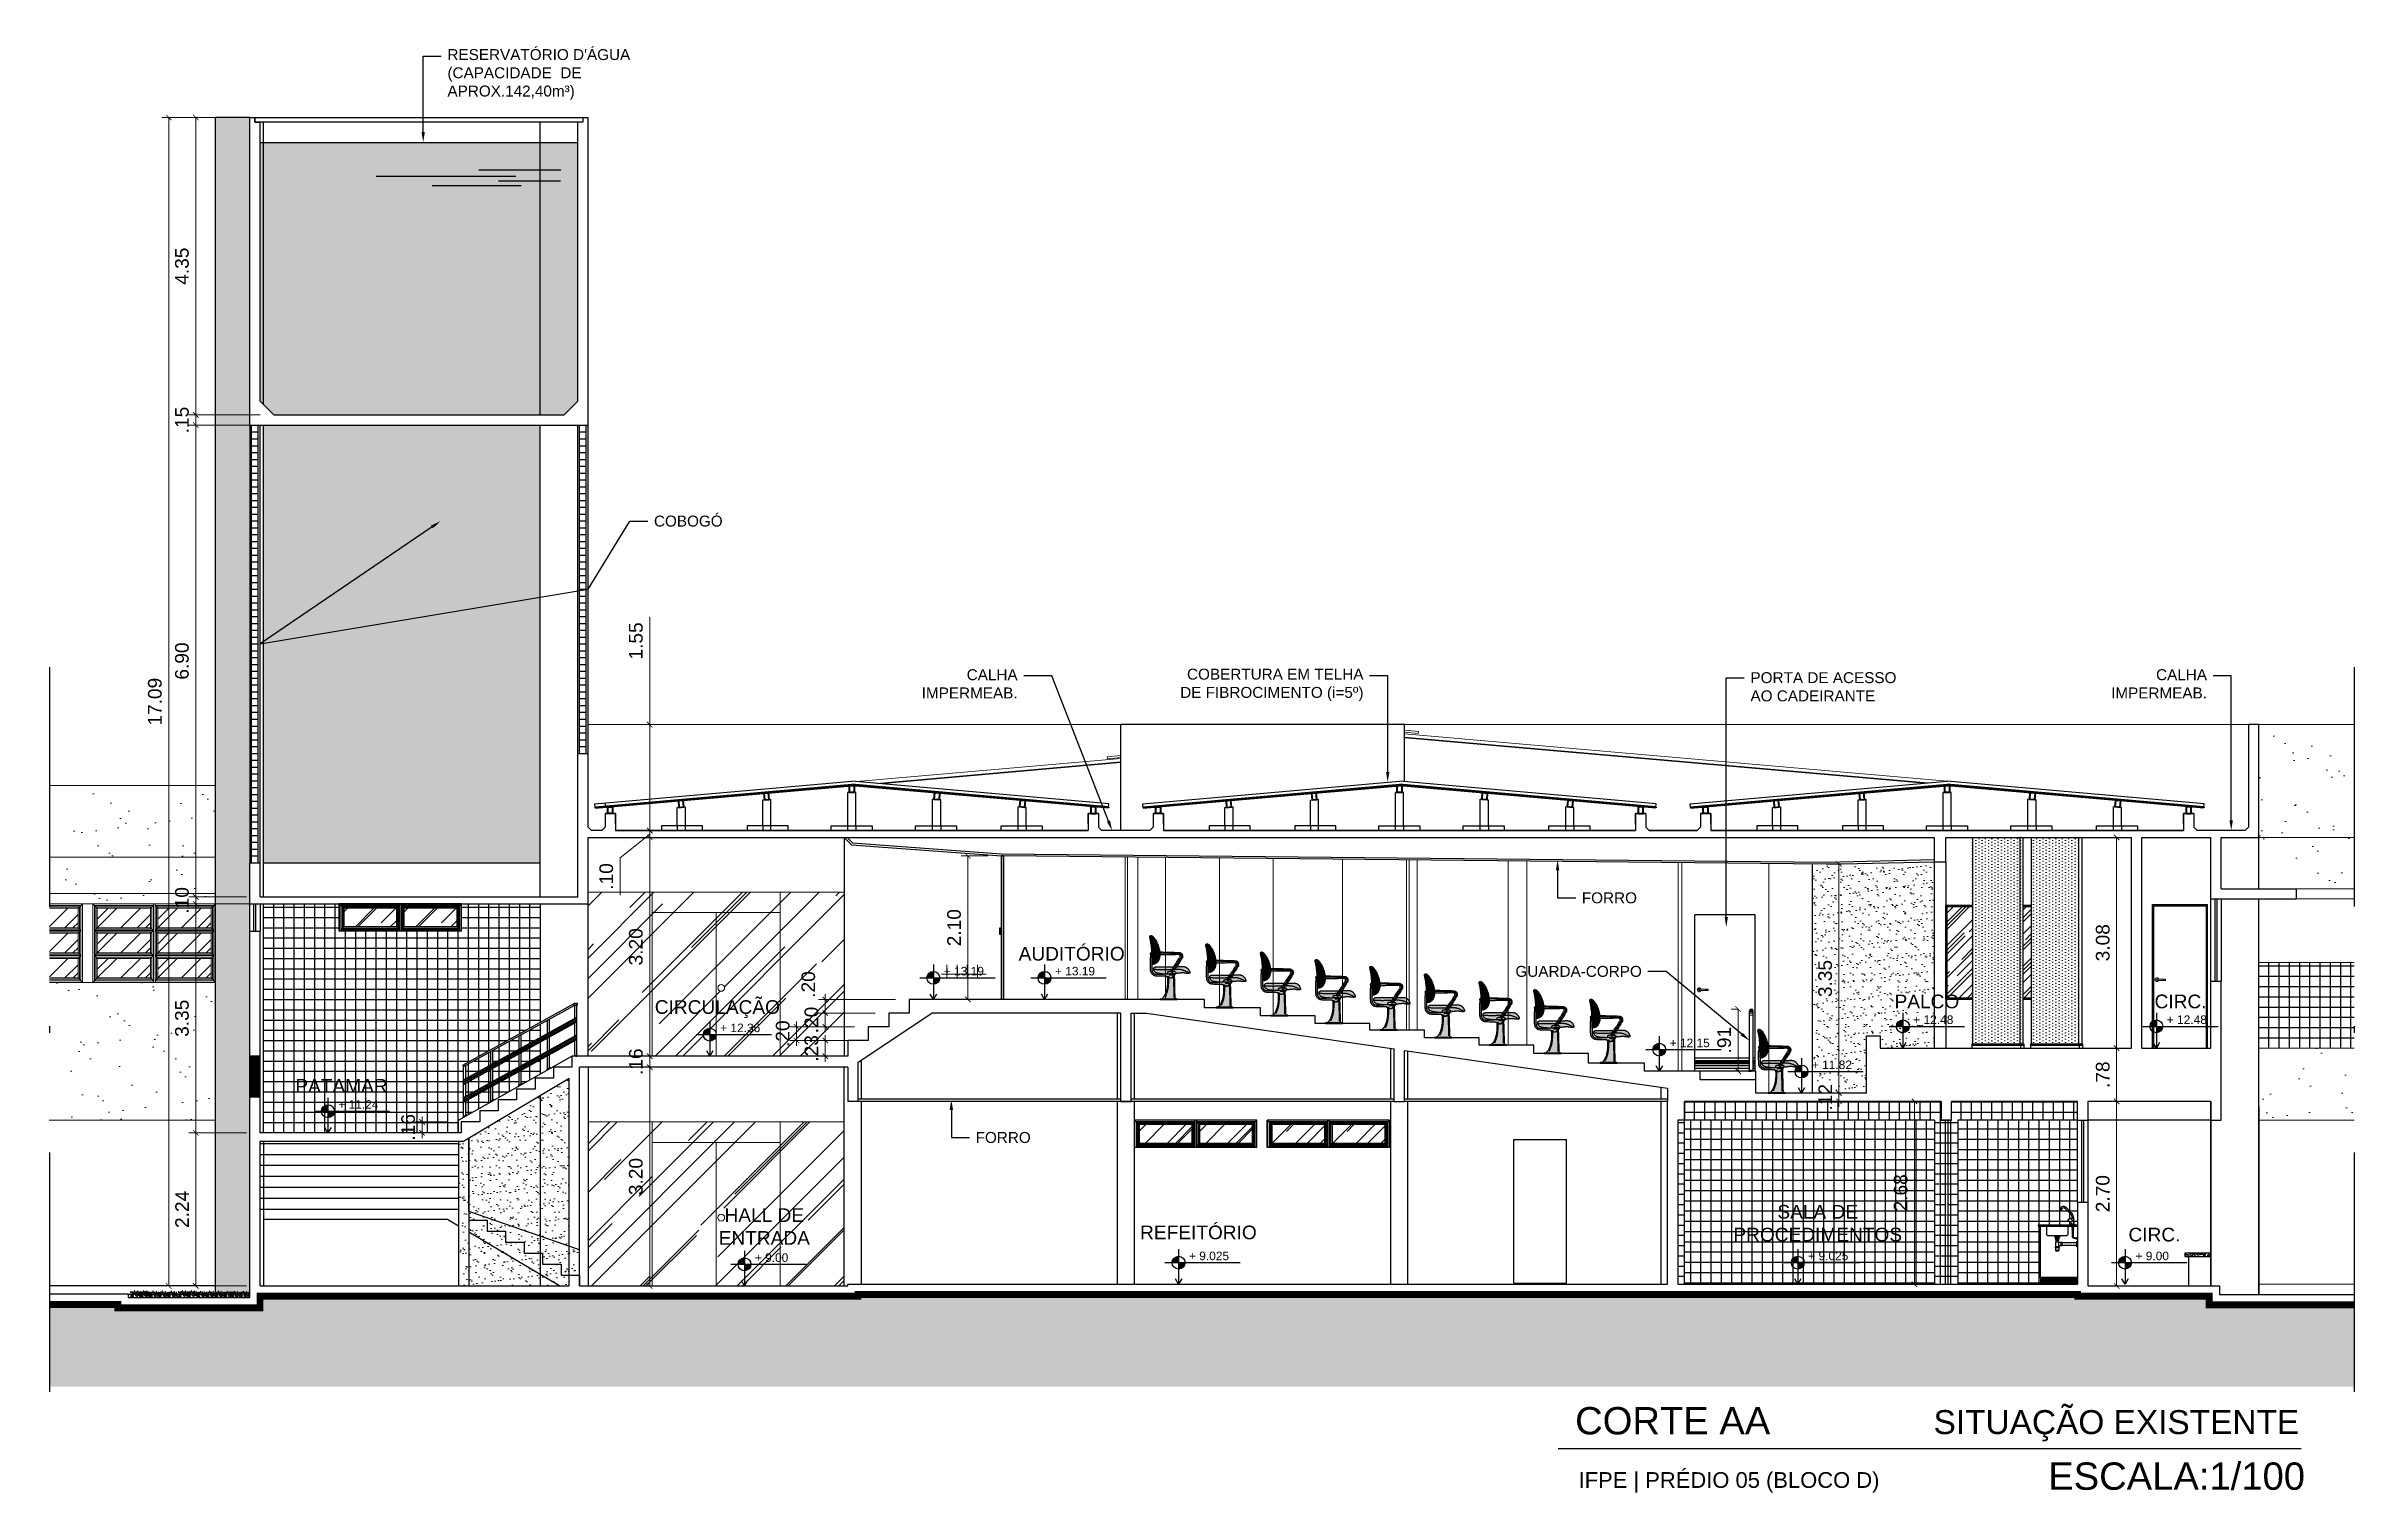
# Model space of a CAD drawing. Header units: metres. Extents: x 2440 to 5689, y 77 to 398.
# Drawn here: x 3365.37 to 3399.2, y 214.55 to 235.71 of the extents above; entities that cross this region are included whole.
import ezdxf
from ezdxf import colors
from ezdxf.entities.mleader import LeaderData, LeaderLine
from ezdxf.math import Vec2, Vec3

# ---------------------------------------------------------------- set-up
doc = ezdxf.new("R2010")
doc.units = ezdxf.units.M
doc.header["$LTSCALE"] = 7
doc.header["$MEASUREMENT"] = 0
doc.header["$PDMODE"] = 2
doc.linetypes.add('DASHDOT', pattern=[1, 0.5, -0.25, 0, -0.25])
doc.linetypes.add('DASHED', pattern=[0.75, 0.5, -0.25])
for name, color, linetype, lineweight in [('2prancha', 4, 'Continuous', 18), ('ESQUADRIAS', 3, 'Continuous', 35), ('HACH', 251, 'Continuous', 5), ('texto', 3, 'Continuous', 25)]:
    doc.layers.add(name, color=color, linetype=linetype, lineweight=lineweight)
for name, color, linetype in [('COTA 1 100', 2, 'Continuous'), ('COTA DE NÍVEL', 7, 'Continuous'), ('HACHURA', 251, 'Continuous'), ('HACHURA PISOS', 250, 'Continuous'), ('PENA 0.05', 8, 'Continuous'), ('PENA 0.1', 1, 'Continuous'), ('PENA 0.15', 7, 'Continuous'), ('PENA 0.2', 2, 'Continuous'), ('PENA 01', 1, 'Continuous'), ('PENA 02', 2, 'Continuous'), ('PENA 03', 3, 'Continuous'), ('PENA 06', 6, 'Continuous'), ('projeção', 7, 'DASHED'), ('TXT ESPECIFICAÇÃO', 7, 'Continuous'), ('TXT ESPECIFICAÇÕES', 7, 'Continuous'), ('VEG_PLANTAS', 94, 'Continuous')]:
    doc.layers.add(name, color=color, linetype=linetype)
doc.styles.add('GRAF', font='GRAF.SHX')
doc.styles.add('Luana', font='arial.ttf')
doc.styles.get("Standard").update_dxf_attribs({"font": 'arial.ttf'})
doc.dimstyles.new('arial100', dxfattribs={"dimtxt": 0.2, "dimasz": 0.08, "dimexe": 0.1, "dimexo": 0.2, "dimgap": 0.1, "dimtad": 1, "dimzin": 4, "dimdsep": 46, "dimtxsty": 'Luana', "dimblk": 'ARCHTICK', "dimcen": 0, "dimclrd": 7, "dimclre": 7, "dimclrt": 256, "dimadec": 0, "dimazin": 0, "dimtfac": 1, "dimtix": 1, "dimtmove": 0, "dimatfit": 3, "dimldrblk": 'CLOSEDBLANK', "dimfxl": 0, "dimlwd": 5, "dimlwe": 5, "dimarcsym": 0})

msp = doc.modelspace()

# ---------------------------------------------------------------- texts
at = {"layer": 'PENA 0.05', "style": 'Luana'}
msp.add_text('SITUAÇÃO EXISTENTE', height=0.35, dxfattribs=at).set_placement((3392.987, 215.411))
at = {"layer": 'PENA 0.05', "linetype": 'ByBlock', "style": 'Luana'}
msp.add_text('IFPE | PRÉDIO 05 (BLOCO D)', height=0.23, dxfattribs=at).set_placement((3387.792, 214.624))
at = {"layer": 'PENA 0.2', "style": 'Luana'}
for s, p in [('CORTE AA', (3387.742, 215.406)), ('ESCALA:1/100', (3394.665, 214.596))]:
    msp.add_text(s, height=0.4, dxfattribs=at).set_placement(p)
at = {"layer": 'texto', "color": 2, "ltscale": 0.05, "char_height": 0.2, "width": 1.934, "attachment_point": 5, "style": 'Luana'}
for s, insert in [('AUDITÓRIO', (3380.374, 222.435)), ('CIRCULAÇÃO', (3375.189, 221.626)), ('PALCO', (3392.89, 221.737)), ('CIRC.', (3396.602, 221.737)), ('PATAMAR', (3369.688, 220.504)), ('HALL DE ENTRADA', (3375.876, 218.446)), ('SALA DE PROCEDIMENTOS', (3391.292, 218.494)), ('REFEITÓRIO', (3382.229, 218.359)), ('CIRC.', (3396.22, 218.327))]:
    msp.add_mtext(s, dxfattribs=dict(at, insert=insert))

# ---------------------------------------------------------------- blocks, each defined once
blk = doc.blocks.new('FRONTE')
at = {"linetype": 'Continuous'}
for p, q in [((13.9, 5.5), (13.9, 3.5)), ((13.9, 5.4), (14, 5.4)), ((14, 3.6), (13.9, 3.6)), ((14, 3.5), (14, 5.5)), ((14.4, 5.5), (14.4, 3.5)), ((14.4, 5.4), (14.6, 5.4)), ((14.6, 3.6), (14.4, 3.6)), ((14.6, 3.5), (14.6, 5.5)), ((14.9, 5.5), (14.9, 3.5)), ((14.9, 5.4), (15.1, 5.4)), ((15.1, 3.6), (14.9, 3.6)), ((15.1, 3.5), (15.1, 5.5)), ((17.3, 5.5), (17.3, 3.5))]:
    blk.add_line(p, q, dxfattribs=at)
for points in [[(4.6, 5.5), (13.9, 5.5)], [(13.9, 3.5), (4.6, 3.5)], [(14, 5.5), (14.4, 5.5)], [(14.4, 3.5), (14, 3.5)], [(14.6, 5.5), (14.9, 5.5)], [(14.9, 3.5), (14.6, 3.5)]]:
    blk.add_lwpolyline(points, dxfattribs=at)
blk.add_lwpolyline([(15.1, 5.5), (17.3, 5.5, -0.414214), (17.4, 5.5), (17.4, 3.6, -0.414214), (17.3, 3.5), (15.1, 3.5)], format="xyb", dxfattribs=at)
for centre, radius, start, end in [((4.6, 4.6), 2.86, 20.2522, 339.0752), ((4.6, 4.6), 2.75, 21.0566, 338.2415), ((4.6, 4.5), 1.01, 90, 270)]:
    blk.add_arc(centre, radius, start, end, dxfattribs=at)
blk = doc.blocks.new('maçaneta 08')
at = {"linetype": 'Continuous', "xscale": 100, "yscale": 100, "zscale": 100}
blk.add_blockref('FRONTE', (-1545, -247), dxfattribs=at)
blk = doc.blocks.new('A$C507D097E')
at = {"layer": 'HACHURA', "ltscale": 1.5}
h = blk.add_hatch(dxfattribs=at)
h.set_pattern_fill('AR-RROOF', color=256, scale=0.5, angle=45, style=0)
h.set_pattern_definition([(45, (-1.7325, -0.35167), (0.42426, 1.13137), [7.5, -1, 2.5, -0.5]), (45, (-1.43905, 0.29534), (-0.8238, 0.1167), [1.5, -0.165, 3, -0.375]), (45, (-1.85624, 0.12563), (1.6016, 2.07536), [4, -0.7, 2, -0.5])])
h.paths.add_polyline_path([(-1.725, -0.065), (-1.725, -0.335), (-0.948, -0.335), (-0.948, -0.065)])
h = blk.add_hatch(dxfattribs=at)
h.set_pattern_fill('AR-RROOF', color=256, scale=0.5, angle=45, style=0)
h.set_pattern_definition([(45, (-0.84625, -0.35167), (0.42426, 1.13137), [7.5, -1, 2.5, -0.5]), (45, (-0.5528, 0.29534), (-0.8238, 0.1167), [1.5, -0.165, 3, -0.375]), (45, (-0.97, 0.12563), (1.6016, 2.07536), [4, -0.7, 2, -0.5])])
h.paths.add_polyline_path([(-0.843, -0.065), (-0.843, -0.335), (-0.065, -0.335), (-0.065, -0.065)])
at = {"layer": 'PENA 01', "ltscale": 1.5}
for p, q in [((0, 0), (-1.79, 0)), ((-1.79, 0), (-1.79, -0.4)), ((-1.79, -0.4), (-1.79, 0)), ((-0.908, -0.025), (-1.765, -0.025)), ((-1.765, -0.025), (-1.765, -0.375)), ((-0.908, -0.025), (-1.765, -0.025)), ((-1.765, -0.025), (-1.765, -0.375)), ((-0.908, 0), (-0.883, 0)), ((-0.908, -0.375), (-0.908, -0.025)), ((-0.025, -0.025), (-0.883, -0.025)), ((-0.883, -0.025), (-0.883, -0.375)), ((-0.025, -0.375), (-0.025, -0.025)), ((0, -0.4), (0, 0)), ((0, -0.4), (-1.79, -0.4)), ((-1.765, -0.375), (-0.908, -0.375)), ((-1.765, -0.375), (-0.908, -0.375)), ((-0.908, -0.375), (-1.765, -0.375)), ((-1.765, -0.375), (-1.765, -0.4)), ((-0.908, -0.4), (-0.908, -0.375)), ((-0.883, -0.375), (-0.025, -0.375)), ((-0.025, -0.375), (-0.883, -0.375)), ((-0.883, -0.375), (-0.883, -0.4)), ((-0.025, -0.4), (-0.025, -0.375))]:
    blk.add_line(p, q, dxfattribs=at)
at = {"layer": 'PENA 01'}
for p, q in [((-0.908, 0), (-0.908, -0.4)), ((-0.883, 0), (-0.883, -0.4))]:
    blk.add_line(p, q, dxfattribs=at)
at = {"layer": 'PENA 01', "ltscale": 1.5}
for points in [[(-0.065, -0.065), (0, 0)], [(-1.79, 0), (-1.725, -0.065)], [(-1.725, -0.335), (-1.765, -0.375)], [(-0.948, -0.065), (-0.908, -0.025)], [(-0.948, -0.335), (-0.908, -0.375)], [(-0.883, -0.025), (-0.843, -0.065)], [(-0.843, -0.335), (-0.883, -0.375)], [(-0.065, -0.335), (-0.025, -0.375)]]:
    blk.add_lwpolyline(points, dxfattribs=at)
for points in [[(-1.765, -0.375), (-0.908, -0.375), (-0.908, -0.025), (-1.765, -0.025)], [(-1.745, -0.355), (-0.928, -0.355), (-0.928, -0.045), (-1.745, -0.045)], [(-1.725, -0.335), (-0.948, -0.335), (-0.948, -0.065), (-1.725, -0.065)], [(-0.883, -0.375), (-0.025, -0.375), (-0.025, -0.025), (-0.883, -0.025)], [(-0.863, -0.355), (-0.045, -0.355), (-0.045, -0.045), (-0.863, -0.045)], [(-0.843, -0.335), (-0.065, -0.335), (-0.065, -0.065), (-0.843, -0.065)]]:
    blk.add_lwpolyline(points, close=True, dxfattribs=at)
blk = doc.blocks.new('A$C5925641F')
at = {"layer": 'HACH'}
h = blk.add_hatch(dxfattribs=at)
h.set_pattern_fill('AR-RROOF', color=256, scale=0.75, angle=45, style=0)
h.paths.add_polyline_path([(0.938, 2.4), (0, 2.4), (0, 0), (0.938, 0)])
h.paths.add_polyline_path([(2.812, 2.1), (1.875, 2.1), (1.875, 0), (2.812, 0)])
h.paths.add_polyline_path([(1.899, 1, -1), (1.999, 1, -1)], flags=16)
h.paths.add_polyline_path([(1.875, 2.1), (0.938, 2.1), (0.938, 0), (1.875, 0)])
h.paths.add_polyline_path([(2.812, 2.4), (0.938, 2.4), (0.938, 2.1), (2.812, 2.1)])
h.paths.add_polyline_path([(3.75, 2.4), (2.812, 2.4), (2.812, 0), (3.75, 0)])
for p, q in [((0, 2.4), (3.75, 2.4)), ((0.938, 2.4), (0.938, 0)), ((2.812, 2.4), (2.812, 0)), ((0.938, 2.1), (2.812, 2.1)), ((1.875, 2.1), (1.875, 0))]:
    blk.add_line(p, q, dxfattribs=at)
blk.add_lwpolyline([(0, 2.4), (3.75, 2.4), (3.75, 0), (0, 0)], close=True, dxfattribs=at)
blk.add_circle((1.949, 1), 0.05, dxfattribs=at)
blk = doc.blocks.new('pia corte 03')
at = {"layer": 'PENA 01'}
h = blk.add_hatch(dxfattribs=at)
h.set_pattern_fill('ANSI31,_O', color=256, scale=0.1, double=1)
h.set_pattern_definition([(135, (18.6054, -26.3376), (0.883883, 0.883883), [])])
h.paths.add_polyline_path([(-35.8, -16.5), (18.6, -16.5), (18.6, -26.3), (-35.8, -26.3)])
for p, q in [((22.2, 60.7), (-35.8, 60.7)), ((22.2, 58.7), (-35.8, 58.7)), ((-21.3, 58.7), (-21.3, 46.7)), ((-19.3, 44.7), (7.7, 44.7)), ((9.7, 58.7), (9.7, 46.7)), ((18.6, -16.5), (18.6, 58.7)), ((20.6, -16.5), (20.6, 58.7)), ((22.2, 60.7), (22.2, 58.7)), ((20.6, -16.5), (-35.8, -16.5)), ((18.6, -26.3), (-35.8, -26.3)), ((18.6, -16.5), (18.6, -26.3))]:
    blk.add_line(p, q)
for centre, start, end in [((-19.3, 46.7), 180, 270), ((7.7, 46.7), 270, 0)]:
    blk.add_arc(centre, 2, start, end)
for p, q in [((-30.1, 69.7), (-29.6, 70.7)), ((-30.1, 69.7), (-27.1, 69.7)), ((-30.1, 64.3), (-30.1, 69.7)), ((-29.6, 70.7), (-27.6, 70.7)), ((-28.2, 67), (-24.8, 70.4)), ((-27.1, 69.7), (-27.6, 70.7)), ((-27.1, 68.1), (-27.1, 69.7)), ((-26.4, 78.4), (-19.3, 85.5)), ((-25, 77), (-17.9, 84.1)), ((-24.6, 70.4), (-21.8, 67.6)), ((-18.3, 86.6), (-19.3, 85.5)), ((-16.9, 85.1), (-17.9, 84.1)), ((-12.9, 80.7), (-12.9, 81.7)), ((-12.9, 81.7), (-10.4, 81.7)), ((-12.9, 80.7), (-10.4, 80.7)), ((-12.6, 81.7), (-12.6, 83.7)), ((-10.6, 81.7), (-10.6, 83.7)), ((-10.4, 80.7), (-10.4, 81.7)), ((-35.8, 41.9), (-35.8, 39.4)), ((-35.8, 41.9), (-35.1, 41.9)), ((-35.8, 41.5), (-35.1, 41.5)), ((-35.8, 40.8), (-35.1, 40.8)), ((-35.8, 39.8), (-35.1, 39.8)), ((-35.8, 39.4), (-35.1, 39.4)), ((-35.1, 41.9), (-35.1, 39.4)), ((-35.1, 41.4), (-34.9, 41.4)), ((-35.1, 39.9), (-34.9, 39.9)), ((-34.9, 41.6), (-34.9, 39.7)), ((-34.9, 41.6), (-33.9, 41.6)), ((-34.9, 41.3), (-33.9, 41.3)), ((-34.9, 40.7), (-33.9, 40.7)), ((-34.9, 40), (-33.9, 40)), ((-34.9, 39.7), (-33.9, 39.7)), ((-34.3, 35.4), (-34.3, 29.4)), ((-34.3, 34.4), (-12.6, 34.4)), ((-33.9, 39.7), (-33.9, 41.6)), ((-33.9, 41.6), (-33.3, 41.1)), ((-33.4, 40.1), (-33.9, 39.7)), ((-33.4, 40.1), (-32.6, 40.1)), ((-33.3, 41.1), (-32.6, 41.1)), ((-33.3, 41.1), (-33.3, 40.1)), ((-30.4, 61.7), (-32.1, 60.9)), ((-32.1, 60.7), (-32.1, 60.9)), ((-32.1, 60.9), (-25.1, 60.9)), ((-32.1, 60.7), (-25.1, 60.7)), ((-30.5, 58.7), (-26.5, 58.7)), ((-30.5, 57.9), (-30.5, 58.7)), ((-30.5, 57.9), (-26.5, 57.9)), ((-30.4, 61.7), (-30.4, 63.3)), ((-30.4, 61.7), (-26.9, 61.7)), ((-29.8, 64.7), (-27.9, 66.6)), ((-29.6, 56.7), (-29.6, 57.9)), ((-29.6, 57.7), (-27.5, 57.7)), ((-29.6, 57.4), (-27.5, 57.4)), ((-29.6, 57.2), (-27.5, 57.2)), ((-29.6, 56.9), (-27.5, 56.9)), ((-29.6, 56.7), (-27.5, 56.7)), ((-29.5, 54.9), (-27.6, 54.9)), ((-29.5, 54.9), (-29.5, 54)), ((-27.6, 54), (-29.5, 54)), ((-29.5, 54), (-29, 53.4)), ((-29.3, 57.9), (-29.3, 58.7)), ((-29.3, 56.7), (-29.3, 54.9)), ((-29.1, 54.9), (-29.1, 54)), ((-29, 53.4), (-28, 53.4)), ((-29, 53.4), (-29, 44.7)), ((-28.6, 54.9), (-28.6, 54)), ((-28.2, 67), (-25.1, 63.8)), ((-28, 53.4), (-27.6, 54)), ((-28, 53.4), (-28, 44.7)), ((-27.9, 54.9), (-27.9, 54)), ((-27.8, 56.7), (-27.8, 54.9)), ((-27.7, 57.9), (-27.7, 58.7)), ((-27.6, 54.9), (-27.6, 54)), ((-27.5, 56.7), (-27.5, 57.9)), ((-26.9, 61.7), (-26.9, 62.6)), ((-26.9, 61.7), (-25.1, 60.9)), ((-26.8, 62.8), (-25.4, 64.2)), ((-26.5, 57.9), (-26.5, 58.7)), ((-25.1, 63.8), (-21.6, 67.2)), ((-25.1, 60.7), (-25.1, 60.9)), ((-12.6, 34.9), (-11.4, 34.9)), ((-12.6, 34.9), (-12.6, 29.7)), ((-11.4, 34.9), (-11.4, 34.6)), ((-11.4, 34.6), (-8.4, 34.6)), ((-11.4, 34.6), (-11.4, 30.1)), ((-10.6, 44.6), (-10.6, 44.1)), ((-10.6, 44.1), (-9.5, 43.5)), ((-10.6, 44.1), (-1.3, 44.1)), ((-9.5, 42.4), (-9.5, 43.5)), ((-9.5, 43.5), (-2.3, 43.5)), ((-9.5, 42.4), (-2.3, 42.4)), ((-8.7, 40.6), (-8.7, 41.2)), ((-8.7, 41.2), (-3.2, 41.2)), ((-8.3, 40.6), (-8.7, 40.6)), ((-8.4, 42.4), (-8.4, 41.2)), ((-8.4, 41.8), (-3.6, 41.8)), ((-8.4, 35.5), (-8.4, 34.6)), ((-8.4, 35.5), (-3.4, 35.5)), ((-8.3, 38.4), (-8.3, 40.6)), ((-8.3, 40.6), (-3.7, 40.6)), ((-3.7, 38.4), (-8.3, 38.4)), ((-7.8, 38.4), (-7.8, 40.6)), ((-7.7, 35.5), (-7.7, 38.4)), ((-7.5, 38.4), (-7.5, 40.6)), ((-7.4, 42.4), (-7.4, 43.5)), ((-7.1, 38.4), (-7.1, 40.6)), ((-6.7, 38.4), (-6.7, 40.6)), ((-6.3, 38.4), (-6.3, 40.6)), ((-6, 38.4), (-6, 40.6)), ((-5.6, 38.4), (-5.6, 40.6)), ((-5.2, 38.4), (-5.2, 40.6)), ((-4.8, 38.4), (-4.8, 40.6)), ((-4.5, 38.4), (-4.5, 40.6)), ((-4.4, 42.4), (-4.4, 43.5)), ((-4.3, 35.5), (-4.3, 38.4)), ((-4.1, 38.4), (-4.1, 40.6)), ((-3.7, 38.4), (-3.7, 40.6)), ((-3.7, 40.6), (-3.2, 40.6)), ((-3.6, 42.4), (-3.6, 41.2)), ((-3.4, 35.5), (-3.4, 28.5)), ((-3.2, 40.6), (-3.2, 41.2)), ((-2.3, 43.5), (-1.3, 44.1)), ((-2.3, 42.4), (-2.3, 43.5)), ((-1.3, 44.6), (-1.3, 44.1)), ((-34.3, 30.4), (-12.6, 30.4)), ((-12.6, 29.7), (-11.4, 29.7)), ((-11.4, 30.1), (-8.4, 30.1)), ((-11.4, 30.1), (-11.4, 29.7)), ((-8.9, 28.5), (-8.9, 27.5)), ((-8.9, 28.5), (-8.4, 28.5)), ((-8.4, 27), (-8.9, 27.5)), ((-8.9, 27.5), (-2.9, 27.5)), ((-8.4, 30.1), (-8.4, 28.5)), ((-8.4, 28.5), (-3.4, 28.5)), ((-8.4, 27), (-8.4, 23)), ((-8.4, 27), (-3.4, 27)), ((-8.4, 23), (-3.4, 23)), ((-7.7, 28.5), (-7.7, 27.5)), ((-6.5, 28.5), (-6.5, 27.5)), ((-5.3, 28.5), (-5.3, 27.5)), ((-4.1, 28.5), (-4.1, 27.5)), ((-3.4, 28.5), (-2.9, 28.5)), ((-3.4, 27), (-2.9, 27.5)), ((-3.4, 27), (-3.4, 23)), ((-2.9, 28.5), (-2.9, 27.5))]:
    blk.add_line(p, q, dxfattribs=at)
for centre, radius, start, end in [((-18.6, 70.7), 11, 135, 180), ((-18.6, 70.7), 9, 135, 180), ((-24.7, 70.3), 0.2, 59.9782, 135), ((-28.6, 63.4), 8.13, 30.0218, 59.9782), ((-15.1, 83.4), 4.5, 0, 134.6829), ((-15.1, 83.4), 2.5, 360, 134.4291), ((-35.8, 35.4), 1.5, 0, 90), ((-32.6, 44.7), 4.57, 270, 0), ((-32.6, 44.7), 3.57, 270, 0), ((-28.4, 63.3), 2, 135, 180), ((-26.7, 62.6), 0.2, 135, 180), ((-21.8, 67.4), 0.2, 315, 30.0218), ((-13.4, 32.3), 5.43, 335.5382, 24.4618), ((-35.8, 29.4), 1.5, 270, 0), ((-5.9, 24.5), 2.91, 210.9418, 329.0582)]:
    blk.add_arc(centre, radius, start, end, dxfattribs=at)
at = {"layer": 'PENA 06'}
blk.add_lwpolyline([(18.6, -26.3), (-35.8, -26.3), (-35.8, -16.5), (18.6, -16.5)], close=True, dxfattribs=at)
blk = doc.blocks.new('cacho6')
for centre, radius in [((-0.42, 0.24), 0.0184), ((-0.33, 0.28), 0.0156), ((-0.26, 0.26), 0.0104), ((-0.16, 0.31), 0.0082), ((-0.04, 0.22), 0.0116), ((0.01, 0.25), 0.0183), ((0.13, 0.28), 0.0156), ((0.2, 0.26), 0.0104), ((0.29, 0.31), 0.0082), ((0.41, 0.22), 0.0116), ((0.47, 0.25), 0.0183)]:
    blk.add_circle(centre, radius)
blk.add_arc((0.04, 0.24), 0.0184, 202.9972, 106.9767)
for points, knots in [([(0, 0), (0.02, 0.01), (0.05, 0.04), (-0.03, 0.01), (-0.04, 0.09), (-0.06, 0.02), (-0.18, 0.07), (-0.04, 0.07), (0.08, 0.12), (-0.05, 0.08), (0.03, 0.21), (-0.07, 0.07), (-0.08, 0.26), (-0.1, 0.07), (-0.16, 0.21), (0.04, 0.26), (-0.3, 0.3), (-0.13, 0.11), (-0.23, 0.21), (-0.32, 0.09), (-0.13, 0.12), (-0.35, 0), (-0.31, 0.14), (-0.25, 0.23), (-0.45, 0.23), (-0.27, 0.13), (-0.41, 0.06), (-0.45, 0.13), (-0.46, 0.22), (-0.52, 0.13), (-0.43, 0.09), (-0.44, 0.03), (-0.45, 0)], [0.011965, 0.011965, 0.011965, 0.011965, 0.082609, 0.169559, 0.243044, 0.299408, 0.400394, 0.594709, 0.690458, 0.785628, 0.89158, 1.001823, 1.123848, 1.25156, 1.356811, 1.528141, 1.7837, 1.951889, 2.05249, 2.190104, 2.318207, 2.51551, 2.701394, 2.792269, 2.948062, 3.123129, 3.249217, 3.402204, 3.477691, 3.56163, 3.701911, 3.843182, 3.843182, 3.843182, 3.843182]), ([(0.45, 0), (0.47, 0.01), (0.5, 0.04), (0.42, 0.01), (0.41, 0.09), (0.39, 0.02), (0.28, 0.07), (0.41, 0.07), (0.53, 0.12), (0.4, 0.08), (0.48, 0.21), (0.39, 0.07), (0.38, 0.26), (0.35, 0.07), (0.29, 0.21), (0.5, 0.26), (0.16, 0.3), (0.33, 0.11), (0.22, 0.21), (0.13, 0.09), (0.32, 0.12), (0.1, 0), (0.14, 0.14), (0.2, 0.23), (0, 0.23), (0.18, 0.13), (0.05, 0.06), (0.01, 0.13), (-0.01, 0.22), (-0.05, 0.16), (-0.04, 0.14), (-0.04, 0.13)], [0.011965, 0.011965, 0.011965, 0.011965, 0.082609, 0.169559, 0.243044, 0.299408, 0.400394, 0.594709, 0.690458, 0.785628, 0.89158, 1.001823, 1.123848, 1.25156, 1.356811, 1.528141, 1.7837, 1.951889, 2.05249, 2.190104, 2.318207, 2.51551, 2.701394, 2.792269, 2.948062, 3.123129, 3.249217, 3.402204, 3.477691, 3.56163, 3.606746, 3.606746, 3.606746, 3.606746]), ([(0, 0.09), (0, 0.09), (0.01, 0.07), (0.01, 0.05), (0.01, 0.03)], [3.6908032, 3.6908032, 3.6908032, 3.6908032, 3.701911, 3.8032539, 3.8032539, 3.8032539, 3.8032539])]:
    blk.add_open_spline(points, degree=3, knots=knots)
blk = doc.blocks.new('asfdf')
at = {"true_color": 0xffffff}
h = blk.add_hatch(color=7, dxfattribs=at)
h.dxf.hatch_style = 1
h.paths.add_polyline_path([(-0.244, 0.681), (-0.248, 0.681), (-0.252, 0.68), (-0.254, 0.68), (-0.257, 0.68), (-0.258, 0.679), (-0.26, 0.679), (-0.261, 0.678), (-0.263, 0.678), (-0.264, 0.677), (-0.265, 0.677), (-0.266, 0.676), (-0.266, 0.675), (-0.267, 0.674), (-0.268, 0.674), (-0.268, 0.673), (-0.268, 0.672), (-0.269, 0.671), (-0.269, 0.67), (-0.269, 0.668), (-0.268, 0.667), (-0.268, 0.666), (-0.267, 0.665), (-0.265, 0.663), (-0.263, 0.661), (-0.26, 0.659), (-0.256, 0.656), (-0.25, 0.653), (-0.243, 0.65), (-0.243, 0.659)], flags=17)
h.paths.add_polyline_path([(-0.243, 0.65), (-0.25, 0.653), (-0.256, 0.656), (-0.26, 0.659), (-0.263, 0.661), (-0.264, 0.662), (-0.264, 0.614), (-0.242, 0.614), (-0.243, 0.631)], flags=17)
h.paths.add_polyline_path([(-0.192, 0.875), (-0.196, 0.882), (-0.201, 0.889), (-0.205, 0.895), (-0.21, 0.9), (-0.214, 0.906), (-0.219, 0.91), (-0.223, 0.914), (-0.227, 0.918), (-0.231, 0.922), (-0.234, 0.924), (-0.237, 0.927), (-0.24, 0.929), (-0.243, 0.93), (-0.245, 0.932), (-0.248, 0.933), (-0.25, 0.933), (-0.252, 0.934), (-0.254, 0.934), (-0.256, 0.935), (-0.258, 0.935), (-0.26, 0.934), (-0.262, 0.934), (-0.263, 0.934), (-0.265, 0.933), (-0.266, 0.933), (-0.267, 0.932), (-0.268, 0.931), (-0.269, 0.93), (-0.27, 0.929), (-0.271, 0.928), (-0.271, 0.927), (-0.272, 0.925), (-0.273, 0.924), (-0.273, 0.923), (-0.273, 0.922), (-0.274, 0.921), (-0.274, 0.919), (-0.274, 0.918), (-0.274, 0.917), (-0.275, 0.915), (-0.275, 0.914), (-0.274, 0.913), (-0.274, 0.911), (-0.274, 0.909), (-0.274, 0.907), (-0.273, 0.904), (-0.273, 0.901), (-0.272, 0.897), (-0.271, 0.893), (-0.27, 0.887), (-0.268, 0.881), (-0.267, 0.875), (-0.266, 0.867), (-0.264, 0.859), (-0.262, 0.851), (-0.261, 0.842), (-0.259, 0.833), (-0.257, 0.823), (-0.256, 0.813), (-0.254, 0.803), (-0.253, 0.792), (-0.251, 0.78), (-0.25, 0.767), (-0.248, 0.753), (-0.247, 0.738), (-0.246, 0.722), (-0.245, 0.703), (-0.244, 0.683), (-0.243, 0.659), (-0.243, 0.631), (-0.242, 0.598), (-0.242, 0.56), (-0.242, 0.517), (-0.239, 0.515), (-0.236, 0.515), (-0.233, 0.514), (-0.23, 0.514), (-0.227, 0.514), (-0.225, 0.514), (-0.222, 0.514), (-0.22, 0.514), (-0.218, 0.515), (-0.216, 0.515), (-0.215, 0.515), (-0.213, 0.516), (-0.212, 0.516), (-0.21, 0.516), (-0.209, 0.517), (-0.208, 0.517), (-0.208, 0.518), (-0.207, 0.518), (-0.206, 0.519), (-0.204, 0.52), (-0.202, 0.521), (-0.201, 0.521), (-0.199, 0.521), (-0.198, 0.521), (-0.196, 0.522), (-0.194, 0.523), (-0.192, 0.524), (-0.19, 0.525), (-0.187, 0.527), (-0.184, 0.529), (-0.18, 0.531), (-0.177, 0.534), (-0.173, 0.536), (-0.17, 0.54), (-0.166, 0.543), (-0.163, 0.546), (-0.16, 0.55), (-0.157, 0.554), (-0.154, 0.558), (-0.151, 0.562), (-0.149, 0.567), (-0.146, 0.571), (-0.144, 0.577), (-0.141, 0.583), (-0.139, 0.589), (-0.137, 0.595), (-0.135, 0.603), (-0.133, 0.61), (-0.131, 0.618), (-0.13, 0.627), (-0.129, 0.636), (-0.128, 0.646), (-0.128, 0.652), (-0.131, 0.7), (-0.132, 0.711), (-0.134, 0.723), (-0.136, 0.734), (-0.139, 0.745), (-0.142, 0.756), (-0.145, 0.767), (-0.148, 0.777), (-0.151, 0.788), (-0.155, 0.798), (-0.158, 0.808), (-0.162, 0.817), (-0.166, 0.826), (-0.17, 0.835), (-0.174, 0.844), (-0.179, 0.852), (-0.183, 0.861), (-0.187, 0.868)])
h = blk.add_hatch(color=7, dxfattribs=at)
h.dxf.hatch_style = 1
h.paths.add_polyline_path([(0.106, 0.379), (0.101, 0.378), (0.093, 0.377), (0.085, 0.376), (0.077, 0.376), (0.069, 0.375), (0.06, 0.375), (0.051, 0.374), (0.043, 0.374), (0.033, 0.373), (0.024, 0.373), (0.014, 0.372), (0.011, 0.361), (0.094, 0.361)])
h.paths.add_polyline_path([(0.081, 0.35), (0.084, 0.353), (0.088, 0.357), (0.091, 0.361), (0.011, 0.361), (0.014, 0.372), (0.003, 0.372), (-0.007, 0.372), (-0.018, 0.372), (-0.028, 0.371), (-0.039, 0.371), (-0.049, 0.371), (-0.058, 0.371), (-0.067, 0.372), (-0.07, 0.372), (-0.106, 0.37), (-0.134, 0.369), (-0.155, 0.369), (-0.17, 0.369), (-0.181, 0.369), (-0.189, 0.37), (-0.194, 0.371), (-0.198, 0.372), (-0.201, 0.373), (-0.204, 0.374), (-0.207, 0.375), (-0.21, 0.377), (-0.213, 0.378), (-0.215, 0.38), (-0.218, 0.382), (-0.22, 0.384), (-0.222, 0.385), (-0.224, 0.387), (-0.226, 0.39), (-0.228, 0.392), (-0.23, 0.394), (-0.231, 0.396), (-0.233, 0.399), (-0.234, 0.401), (-0.236, 0.404), (-0.237, 0.406), (-0.238, 0.409), (-0.239, 0.411), (-0.24, 0.414), (-0.241, 0.417), (-0.242, 0.42), (-0.242, 0.423), (-0.243, 0.426), (-0.243, 0.431), (-0.243, 0.441), (-0.243, 0.456), (-0.243, 0.479), (-0.243, 0.511), (-0.243, 0.556), (-0.242, 0.614), (-0.271, 0.614), (-0.27, 0.551), (-0.27, 0.504), (-0.269, 0.468), (-0.268, 0.443), (-0.267, 0.427), (-0.266, 0.416), (-0.264, 0.41), (-0.263, 0.406), (-0.261, 0.402), (-0.258, 0.398), (-0.256, 0.394), (-0.254, 0.39), (-0.251, 0.386), (-0.248, 0.382), (-0.245, 0.379), (-0.242, 0.375), (-0.239, 0.372), (-0.236, 0.369), (-0.232, 0.366), (-0.229, 0.363), (-0.225, 0.361), (-0.221, 0.358), (-0.217, 0.356), (-0.212, 0.354), (-0.207, 0.352), (-0.2, 0.35), (-0.189, 0.348), (-0.174, 0.347), (-0.152, 0.346), (-0.123, 0.345), (-0.083, 0.345), (-0.033, 0.345), (-0.033, 0.336), (0.005, 0.336), (0.005, 0.335), (0.005, 0.319), (0.038, 0.319), (0.062, 0.319), (0.062, 0.338), (0.066, 0.34), (0.069, 0.342), (0.073, 0.344), (0.077, 0.347)])
h.paths.add_polyline_path([(0.066, 0.34), (0.062, 0.338), (0.062, 0.319), (0.066, 0.316), (0.038, 0.316), (0.001, 0.316), (0.005, 0.319), (0.005, 0.335), (0.005, 0.336), (-0.016, 0.336), (-0.016, 0.335), (-0.016, 0.317), (-0.015, 0.311), (-0.015, 0.298), (-0.015, 0.287), (-0.015, 0.277), (-0.015, 0.268), (-0.015, 0.259), (-0.015, 0.251), (-0.015, 0.244), (-0.015, 0.236), (-0.015, 0.23), (-0.016, 0.223), (-0.016, 0.217), (-0.017, 0.211), (-0.017, 0.205), (-0.018, 0.199), (-0.019, 0.193), (-0.02, 0.188), (-0.02, 0.182), (-0.021, 0.177), (-0.022, 0.171), (-0.023, 0.165), (-0.024, 0.159), (-0.026, 0.153), (-0.027, 0.146), (-0.029, 0.139), (-0.031, 0.132), (-0.033, 0.124), (-0.035, 0.115), (-0.038, 0.106), (-0.041, 0.097), (-0.045, 0.087), (-0.049, 0.076), (-0.055, 0.064), (-0.062, 0.051), (-0.071, 0.038), (-0.082, 0.024), (-0.092, 0.013), (0.1, 0.011), (0.099, 0.013), (0.098, 0.015), (0.096, 0.018), (0.095, 0.022), (0.093, 0.025), (0.092, 0.028), (0.092, 0.031), (0.091, 0.034), (0.091, 0.036), (0.09, 0.045), (0.09, 0.066), (0.089, 0.106), (0.088, 0.172), (0.086, 0.268), (0.084, 0.353), (0.081, 0.35), (0.077, 0.347), (0.073, 0.344), (0.069, 0.342)])
h.paths.add_polyline_path([(0.123, 0.005), (0.122, 0.007), (0.121, 0.008), (0.12, 0.009), (0.118, 0.011), (-0.117, 0.013), (-0.12, 0.011), (-0.122, 0.009), (-0.123, 0.007), (-0.124, 0.005), (-0.125, 0.004), (-0.125, 0.002), (-0.125, 0.001), (-0.125, 0), (0.125, 0), (0.125, 0.001), (0.125, 0.002), (0.124, 0.004)])
h.paths.add_polyline_path([(0.062, 0.455), (0.071, 0.469), (0.077, 0.479), (0.074, 0.479), (0.061, 0.478), (0.047, 0.478), (0.034, 0.478), (0.02, 0.478), (0.007, 0.478), (-0.007, 0.478), (-0.021, 0.478), (-0.035, 0.478), (-0.048, 0.478), (-0.062, 0.478), (-0.075, 0.478), (-0.087, 0.478), (-0.1, 0.478), (-0.112, 0.478), (-0.123, 0.478), (-0.133, 0.478), (-0.143, 0.478), (-0.152, 0.478), (-0.159, 0.478), (-0.166, 0.478), (-0.172, 0.478), (-0.176, 0.478), (-0.18, 0.478), (-0.184, 0.477), (-0.187, 0.477), (-0.189, 0.477), (-0.192, 0.477), (-0.194, 0.476), (-0.196, 0.475), (-0.198, 0.475), (-0.2, 0.474), (-0.202, 0.473), (-0.204, 0.471), (-0.206, 0.47), (-0.208, 0.468), (-0.21, 0.466), (-0.212, 0.464), (-0.214, 0.461), (-0.216, 0.459), (-0.217, 0.455), (-0.218, 0.452), (-0.219, 0.447), (-0.219, 0.442), (-0.206, 0.441), (-0.192, 0.441), (-0.179, 0.44), (-0.165, 0.439), (-0.151, 0.439), (-0.138, 0.438), (-0.126, 0.438), (-0.114, 0.438), (-0.103, 0.437), (-0.093, 0.437), (-0.084, 0.437), (-0.075, 0.437), (-0.066, 0.438), (-0.058, 0.438), (-0.049, 0.438), (-0.04, 0.438), (-0.031, 0.438), (-0.021, 0.439), (-0.011, 0.439), (0, 0.439), (0.01, 0.439), (0.021, 0.44), (0.032, 0.44), (0.042, 0.44), (0.052, 0.441), (0.054, 0.444)], flags=17)
h.paths.add_polyline_path([(0.031, 0.416), (0.033, 0.417), (0.034, 0.418), (0.037, 0.42), (0.039, 0.424), (0.043, 0.428), (0.048, 0.435), (0.052, 0.441), (0.042, 0.44), (0.032, 0.44), (0.021, 0.44), (0.01, 0.439), (0, 0.439), (-0.011, 0.439), (-0.021, 0.439), (-0.031, 0.438), (-0.04, 0.438), (-0.049, 0.438), (-0.058, 0.438), (-0.066, 0.438), (-0.075, 0.437), (-0.084, 0.437), (-0.093, 0.437), (-0.103, 0.437), (-0.114, 0.438), (-0.126, 0.438), (-0.138, 0.438), (-0.151, 0.439), (-0.165, 0.439), (-0.179, 0.44), (-0.192, 0.441), (-0.206, 0.441), (-0.219, 0.442), (-0.217, 0.434), (-0.214, 0.426), (-0.211, 0.42), (-0.208, 0.415), (-0.205, 0.41), (-0.201, 0.406), (-0.198, 0.402), (-0.194, 0.399), (-0.19, 0.396), (-0.187, 0.394), (-0.183, 0.392), (-0.179, 0.39), (-0.174, 0.388), (-0.17, 0.386), (-0.165, 0.385), (-0.161, 0.383), (-0.156, 0.382), (-0.15, 0.381), (-0.145, 0.38), (-0.139, 0.379), (-0.134, 0.378), (-0.128, 0.377), (-0.122, 0.376), (-0.116, 0.376), (-0.109, 0.375), (-0.103, 0.374), (-0.097, 0.373), (-0.09, 0.373), (-0.082, 0.372), (-0.075, 0.372), (-0.067, 0.372), (-0.058, 0.371), (-0.049, 0.371), (-0.039, 0.371), (-0.028, 0.371), (-0.018, 0.372), (-0.012, 0.372), (-0.012, 0.379), (-0.012, 0.385), (-0.011, 0.389), (-0.011, 0.393), (-0.011, 0.397), (-0.01, 0.4), (-0.008, 0.403), (-0.006, 0.406), (-0.004, 0.407), (-0.002, 0.408), (0.001, 0.408), (0.003, 0.409), (0.006, 0.409), (0.008, 0.41), (0.01, 0.41), (0.011, 0.41), (0.013, 0.41), (0.014, 0.41), (0.016, 0.411), (0.017, 0.411), (0.019, 0.411), (0.02, 0.411), (0.022, 0.412), (0.024, 0.412), (0.025, 0.413), (0.027, 0.413), (0.028, 0.414), (0.03, 0.415)], flags=17)
h.paths.add_polyline_path([(0.274, 0.459), (0.271, 0.462), (0.267, 0.465), (0.264, 0.467), (0.26, 0.469), (0.257, 0.472), (0.253, 0.473), (0.249, 0.475), (0.245, 0.476), (0.241, 0.477), (0.237, 0.478), (0.232, 0.479), (0.228, 0.48), (0.223, 0.48), (0.218, 0.481), (0.213, 0.481), (0.208, 0.481), (0.203, 0.481), (0.197, 0.481), (0.192, 0.481), (0.186, 0.48), (0.181, 0.48), (0.176, 0.48), (0.17, 0.48), (0.165, 0.48), (0.159, 0.48), (0.152, 0.48), (0.145, 0.48), (0.138, 0.48), (0.129, 0.479), (0.12, 0.479), (0.119, 0.479), (0.115, 0.473), (0.104, 0.457), (0.094, 0.442), (0.105, 0.442), (0.115, 0.443), (0.124, 0.443), (0.133, 0.443), (0.141, 0.443), (0.149, 0.442), (0.157, 0.442), (0.164, 0.442), (0.172, 0.441), (0.179, 0.44), (0.186, 0.439), (0.193, 0.437), (0.2, 0.435), (0.207, 0.433), (0.214, 0.431), (0.221, 0.428), (0.229, 0.426), (0.236, 0.422), (0.244, 0.419), (0.253, 0.415), (0.261, 0.411), (0.27, 0.407), (0.278, 0.402), (0.286, 0.398), (0.294, 0.393), (0.301, 0.389), (0.308, 0.385), (0.309, 0.385), (0.31, 0.386), (0.31, 0.387), (0.311, 0.387), (0.311, 0.388), (0.311, 0.389), (0.312, 0.39), (0.312, 0.391), (0.312, 0.393), (0.312, 0.394), (0.312, 0.395), (0.311, 0.397), (0.311, 0.398), (0.311, 0.4), (0.31, 0.402), (0.31, 0.404), (0.309, 0.405), (0.309, 0.407), (0.308, 0.409), (0.307, 0.412), (0.306, 0.414), (0.305, 0.417), (0.303, 0.419), (0.302, 0.422), (0.3, 0.425), (0.298, 0.429), (0.296, 0.432), (0.294, 0.436), (0.292, 0.439), (0.289, 0.443), (0.287, 0.447), (0.284, 0.45), (0.281, 0.453), (0.278, 0.456)])
h.paths.add_polyline_path([(0.236, 0.422), (0.229, 0.426), (0.221, 0.428), (0.214, 0.431), (0.207, 0.433), (0.2, 0.435), (0.193, 0.437), (0.186, 0.439), (0.179, 0.44), (0.172, 0.441), (0.164, 0.442), (0.157, 0.442), (0.149, 0.442), (0.141, 0.443), (0.133, 0.443), (0.124, 0.443), (0.115, 0.443), (0.105, 0.442), (0.095, 0.442), (0.094, 0.442), (0.088, 0.433), (0.083, 0.425), (0.079, 0.418), (0.076, 0.414), (0.073, 0.41), (0.079, 0.409), (0.085, 0.409), (0.089, 0.408), (0.093, 0.407), (0.095, 0.406), (0.098, 0.404), (0.099, 0.403), (0.102, 0.401), (0.103, 0.398), (0.104, 0.396), (0.105, 0.393), (0.106, 0.391), (0.107, 0.387), (0.108, 0.383), (0.109, 0.379), (0.109, 0.379), (0.116, 0.38), (0.124, 0.381), (0.131, 0.382), (0.138, 0.382), (0.145, 0.383), (0.151, 0.384), (0.156, 0.385), (0.162, 0.385), (0.167, 0.386), (0.171, 0.386), (0.176, 0.387), (0.18, 0.387), (0.184, 0.388), (0.188, 0.388), (0.192, 0.388), (0.195, 0.389), (0.199, 0.389), (0.203, 0.389), (0.206, 0.389), (0.209, 0.389), (0.213, 0.389), (0.215, 0.389), (0.218, 0.389), (0.221, 0.389), (0.223, 0.389), (0.225, 0.388), (0.228, 0.388), (0.23, 0.388), (0.232, 0.387), (0.234, 0.387), (0.238, 0.386), (0.24, 0.386), (0.242, 0.385), (0.245, 0.385), (0.248, 0.384), (0.251, 0.384), (0.255, 0.383), (0.259, 0.383), (0.264, 0.382), (0.268, 0.382), (0.273, 0.382), (0.278, 0.382), (0.283, 0.381), (0.287, 0.381), (0.291, 0.381), (0.295, 0.381), (0.298, 0.382), (0.3, 0.382), (0.303, 0.382), (0.304, 0.383), (0.306, 0.383), (0.307, 0.384), (0.308, 0.385), (0.301, 0.389), (0.294, 0.393), (0.286, 0.398), (0.278, 0.402), (0.27, 0.407), (0.261, 0.411), (0.253, 0.415), (0.244, 0.419)])
h.paths.add_polyline_path([(0.182, 0.678), (0.18, 0.679), (0.178, 0.68), (0.176, 0.681), (0.175, 0.682), (0.173, 0.683), (0.171, 0.684), (0.169, 0.684), (0.166, 0.685), (0.164, 0.685), (0.161, 0.686), (0.157, 0.686), (0.151, 0.687), (0.143, 0.687), (0.133, 0.688), (0.119, 0.689), (0.103, 0.689), (0.082, 0.69), (0.058, 0.691), (0.033, 0.691), (0.006, 0.692), (-0.02, 0.693), (-0.045, 0.694), (-0.068, 0.694), (-0.088, 0.695), (-0.103, 0.695), (-0.116, 0.695), (-0.124, 0.695), (-0.131, 0.695), (-0.135, 0.695), (-0.137, 0.695), (-0.139, 0.694), (-0.139, 0.694), (-0.14, 0.693), (-0.141, 0.692), (-0.142, 0.692), (-0.142, 0.691), (-0.143, 0.69), (-0.143, 0.689), (-0.144, 0.688), (-0.144, 0.687), (-0.145, 0.685), (-0.145, 0.684), (-0.146, 0.683), (-0.146, 0.681), (-0.146, 0.68), (-0.146, 0.679), (-0.146, 0.677), (-0.147, 0.676), (-0.147, 0.674), (-0.147, 0.673), (-0.147, 0.671), (-0.146, 0.669), (-0.146, 0.668), (-0.146, 0.666), (-0.146, 0.665), (-0.145, 0.663), (-0.145, 0.662), (-0.144, 0.661), (-0.143, 0.66), (-0.143, 0.659), (-0.142, 0.657), (-0.141, 0.656), (-0.14, 0.656), (-0.139, 0.655), (-0.138, 0.654), (-0.136, 0.653), (-0.134, 0.653), (-0.129, 0.652), (-0.123, 0.652), (-0.114, 0.652), (-0.102, 0.652), (-0.086, 0.652), (-0.066, 0.652), (-0.043, 0.652), (-0.017, 0.653), (0.009, 0.653), (0.035, 0.654), (0.06, 0.654), (0.083, 0.655), (0.104, 0.655), (0.12, 0.656), (0.132, 0.656), (0.142, 0.656), (0.148, 0.656), (0.155, 0.655), (0.159, 0.654), (0.161, 0.653), (0.164, 0.651), (0.166, 0.648), (0.167, 0.645), (0.169, 0.642), (0.17, 0.638), (0.171, 0.634), (0.171, 0.63), (0.17, 0.626), (0.169, 0.622), (0.167, 0.619), (0.164, 0.613), (0.16, 0.607), (0.155, 0.598), (0.147, 0.586), (0.138, 0.572), (0.128, 0.556), (0.117, 0.539), (0.105, 0.521), (0.093, 0.503), (0.081, 0.485), (0.071, 0.469), (0.062, 0.455), (0.054, 0.444), (0.048, 0.435), (0.043, 0.428), (0.039, 0.424), (0.035, 0.419), (0.032, 0.416), (0.029, 0.414), (0.026, 0.413), (0.023, 0.412), (0.02, 0.411), (0.017, 0.411), (0.014, 0.41), (0.011, 0.41), (0.01, 0.41), (0.008, 0.41), (0.007, 0.409), (0.006, 0.409), (0.004, 0.409), (0.003, 0.409), (0.002, 0.409), (0, 0.408), (-0.001, 0.408), (-0.002, 0.408), (-0.003, 0.407), (-0.004, 0.407), (-0.005, 0.406), (-0.006, 0.405), (-0.007, 0.405), (-0.007, 0.404), (-0.008, 0.403), (-0.009, 0.402), (-0.009, 0.401), (-0.01, 0.4), (-0.01, 0.398), (-0.011, 0.396), (-0.011, 0.393), (-0.011, 0.389), (-0.012, 0.385), (-0.012, 0.379), (-0.012, 0.372), (-0.007, 0.372), (0.003, 0.372), (0.014, 0.372), (0.024, 0.373), (0.033, 0.373), (0.043, 0.374), (0.051, 0.374), (0.06, 0.375), (0.069, 0.375), (0.077, 0.376), (0.085, 0.376), (0.093, 0.377), (0.101, 0.378), (0.109, 0.379), (0.108, 0.383), (0.107, 0.387), (0.106, 0.391), (0.105, 0.393), (0.104, 0.396), (0.103, 0.398), (0.102, 0.4), (0.101, 0.402), (0.099, 0.403), (0.098, 0.404), (0.095, 0.406), (0.093, 0.407), (0.089, 0.408), (0.085, 0.409), (0.079, 0.409), (0.073, 0.41), (0.071, 0.408), (0.068, 0.405), (0.068, 0.405), (0.069, 0.406), (0.07, 0.407), (0.072, 0.409), (0.073, 0.411), (0.076, 0.414), (0.079, 0.418), (0.083, 0.425), (0.088, 0.433), (0.096, 0.444), (0.104, 0.457), (0.115, 0.473), (0.126, 0.49), (0.137, 0.508), (0.149, 0.525), (0.16, 0.543), (0.17, 0.558), (0.179, 0.572), (0.186, 0.583), (0.191, 0.591), (0.195, 0.598), (0.198, 0.603), (0.2, 0.607), (0.202, 0.609), (0.203, 0.612), (0.203, 0.614), (0.204, 0.616), (0.204, 0.619), (0.205, 0.622), (0.205, 0.625), (0.205, 0.628), (0.206, 0.631), (0.206, 0.634), (0.205, 0.638), (0.205, 0.641), (0.204, 0.644), (0.203, 0.648), (0.202, 0.651), (0.201, 0.654), (0.2, 0.657), (0.198, 0.66), (0.197, 0.663), (0.195, 0.665), (0.193, 0.668), (0.191, 0.67), (0.19, 0.672), (0.188, 0.674), (0.186, 0.675), (0.184, 0.677)])
for p, q in [((0.001, 0.316), (0.005, 0.319)), ((0.001, 0.316), (0.038, 0.316)), ((0.005, 0.335), (0.005, 0.319)), ((0.005, 0.319), (0.038, 0.319)), ((0.062, 0.319), (0.038, 0.319)), ((0.066, 0.316), (0.038, 0.316)), ((0.062, 0.319), (0.062, 0.338)), ((0.066, 0.316), (0.062, 0.319))]:
    blk.add_line(p, q)
blk.add_lwpolyline([(-0.128, 0.652), (-0.128, 0.646), (-0.129, 0.636), (-0.13, 0.627), (-0.131, 0.618), (-0.133, 0.61), (-0.135, 0.603), (-0.137, 0.595), (-0.139, 0.589), (-0.141, 0.583), (-0.144, 0.577), (-0.146, 0.571), (-0.149, 0.567), (-0.151, 0.562), (-0.154, 0.558), (-0.157, 0.554), (-0.16, 0.55), (-0.163, 0.546), (-0.166, 0.543), (-0.17, 0.54), (-0.173, 0.536), (-0.177, 0.534), (-0.18, 0.531), (-0.184, 0.529), (-0.187, 0.527), (-0.19, 0.525), (-0.192, 0.524), (-0.194, 0.523), (-0.196, 0.522), (-0.198, 0.521), (-0.199, 0.521), (-0.201, 0.521), (-0.202, 0.521), (-0.203, 0.52), (-0.203, 0.52), (-0.204, 0.52), (-0.205, 0.519), (-0.205, 0.519), (-0.206, 0.519), (-0.207, 0.518), (-0.208, 0.518), (-0.208, 0.517), (-0.209, 0.517), (-0.21, 0.516), (-0.212, 0.516), (-0.213, 0.516), (-0.215, 0.515), (-0.216, 0.515), (-0.218, 0.515), (-0.22, 0.514), (-0.222, 0.514), (-0.225, 0.514), (-0.227, 0.514), (-0.23, 0.514), (-0.233, 0.514), (-0.236, 0.515), (-0.239, 0.515), (-0.242, 0.517), (-0.242, 0.56), (-0.242, 0.598), (-0.243, 0.631), (-0.243, 0.659), (-0.244, 0.683), (-0.245, 0.703), (-0.246, 0.722), (-0.247, 0.738), (-0.248, 0.753), (-0.25, 0.767), (-0.251, 0.78), (-0.253, 0.792), (-0.254, 0.803), (-0.256, 0.813), (-0.257, 0.823), (-0.259, 0.833), (-0.261, 0.842), (-0.262, 0.851), (-0.264, 0.859), (-0.266, 0.867), (-0.267, 0.875), (-0.268, 0.881), (-0.27, 0.887), (-0.271, 0.893), (-0.272, 0.897), (-0.273, 0.901), (-0.273, 0.904), (-0.274, 0.907), (-0.274, 0.909), (-0.274, 0.911), (-0.274, 0.913), (-0.275, 0.914), (-0.275, 0.915), (-0.274, 0.917), (-0.274, 0.918), (-0.274, 0.919), (-0.274, 0.921), (-0.273, 0.922), (-0.273, 0.923), (-0.273, 0.924), (-0.272, 0.925), (-0.271, 0.927), (-0.271, 0.928), (-0.27, 0.929), (-0.269, 0.93), (-0.268, 0.931), (-0.267, 0.932), (-0.266, 0.933), (-0.265, 0.933), (-0.263, 0.934), (-0.262, 0.934), (-0.26, 0.934), (-0.258, 0.935), (-0.256, 0.935), (-0.254, 0.934), (-0.252, 0.934), (-0.25, 0.933), (-0.248, 0.933), (-0.245, 0.932), (-0.243, 0.93), (-0.24, 0.929), (-0.237, 0.927), (-0.234, 0.924), (-0.231, 0.922), (-0.227, 0.918), (-0.223, 0.914), (-0.219, 0.91), (-0.214, 0.906), (-0.21, 0.9), (-0.205, 0.895), (-0.201, 0.889), (-0.196, 0.882), (-0.192, 0.875), (-0.187, 0.868), (-0.183, 0.861), (-0.179, 0.852), (-0.174, 0.844), (-0.17, 0.835), (-0.166, 0.826), (-0.162, 0.817), (-0.158, 0.808), (-0.155, 0.798), (-0.151, 0.788), (-0.148, 0.777), (-0.145, 0.767), (-0.142, 0.756), (-0.139, 0.745), (-0.136, 0.734), (-0.134, 0.723), (-0.132, 0.711), (-0.131, 0.7)], close=True)
for points in [[(-0.205, 0.519), (-0.201, 0.54), (-0.198, 0.56), (-0.196, 0.579), (-0.194, 0.597), (-0.194, 0.615), (-0.194, 0.632), (-0.195, 0.649), (-0.197, 0.666), (-0.199, 0.682), (-0.201, 0.699), (-0.203, 0.715), (-0.207, 0.732), (-0.21, 0.748), (-0.214, 0.765), (-0.218, 0.781), (-0.223, 0.798), (-0.227, 0.815), (-0.232, 0.832), (-0.238, 0.849), (-0.244, 0.866), (-0.25, 0.883), (-0.256, 0.899), (-0.262, 0.915), (-0.269, 0.93)], [(-0.244, 0.681), (-0.248, 0.681), (-0.252, 0.68), (-0.254, 0.68), (-0.257, 0.68), (-0.258, 0.679), (-0.26, 0.679), (-0.261, 0.678), (-0.263, 0.678), (-0.264, 0.677), (-0.265, 0.677), (-0.266, 0.676), (-0.266, 0.675), (-0.267, 0.674), (-0.268, 0.674), (-0.268, 0.673), (-0.268, 0.672), (-0.269, 0.671), (-0.269, 0.67), (-0.269, 0.668), (-0.268, 0.667), (-0.268, 0.666), (-0.267, 0.665), (-0.265, 0.663), (-0.263, 0.661), (-0.26, 0.659), (-0.256, 0.656), (-0.25, 0.653), (-0.243, 0.65)], [(-0.012, 0.372), (-0.012, 0.379), (-0.012, 0.385), (-0.011, 0.389), (-0.011, 0.393), (-0.011, 0.396), (-0.01, 0.398), (-0.01, 0.4), (-0.009, 0.401), (-0.009, 0.402), (-0.008, 0.403), (-0.007, 0.404), (-0.007, 0.405), (-0.006, 0.405), (-0.005, 0.406), (-0.004, 0.407), (-0.003, 0.407), (-0.002, 0.408), (-0.001, 0.408), (0, 0.408), (0.002, 0.409), (0.003, 0.409), (0.004, 0.409), (0.006, 0.409), (0.007, 0.409), (0.008, 0.41), (0.01, 0.41), (0.011, 0.41), (0.013, 0.41), (0.014, 0.41), (0.016, 0.411), (0.017, 0.411), (0.019, 0.411), (0.02, 0.411), (0.022, 0.412), (0.024, 0.412), (0.025, 0.413), (0.027, 0.413), (0.028, 0.414), (0.03, 0.415), (0.031, 0.416), (0.033, 0.417), (0.034, 0.418), (0.037, 0.42), (0.039, 0.424), (0.043, 0.428), (0.048, 0.435), (0.054, 0.444), (0.062, 0.455), (0.071, 0.469), (0.081, 0.485), (0.093, 0.503), (0.105, 0.521), (0.117, 0.539), (0.128, 0.556), (0.138, 0.572), (0.147, 0.586), (0.155, 0.598), (0.16, 0.607), (0.164, 0.613), (0.167, 0.619), (0.169, 0.622), (0.17, 0.625), (0.171, 0.627), (0.171, 0.629), (0.171, 0.631), (0.171, 0.633), (0.17, 0.635), (0.17, 0.637), (0.17, 0.639), (0.169, 0.641), (0.168, 0.643), (0.168, 0.644), (0.167, 0.646), (0.166, 0.647), (0.165, 0.649), (0.164, 0.65), (0.163, 0.651), (0.162, 0.652), (0.161, 0.653), (0.159, 0.654), (0.158, 0.654), (0.156, 0.655), (0.153, 0.655), (0.148, 0.656), (0.142, 0.656), (0.132, 0.656), (0.12, 0.656), (0.104, 0.655), (0.083, 0.655), (0.06, 0.654), (0.035, 0.654), (0.009, 0.653), (-0.017, 0.653), (-0.043, 0.652), (-0.066, 0.652), (-0.086, 0.652), (-0.102, 0.652), (-0.114, 0.652), (-0.123, 0.652), (-0.129, 0.652), (-0.134, 0.653), (-0.136, 0.653), (-0.138, 0.654), (-0.139, 0.655), (-0.14, 0.656), (-0.141, 0.656), (-0.142, 0.657), (-0.143, 0.659), (-0.143, 0.66), (-0.144, 0.661), (-0.145, 0.662), (-0.145, 0.663), (-0.146, 0.665), (-0.146, 0.666), (-0.146, 0.668), (-0.146, 0.669), (-0.147, 0.671), (-0.147, 0.673), (-0.147, 0.674), (-0.147, 0.676), (-0.146, 0.677), (-0.146, 0.679), (-0.146, 0.68), (-0.146, 0.681), (-0.146, 0.683), (-0.145, 0.684), (-0.145, 0.685), (-0.144, 0.687), (-0.144, 0.688), (-0.143, 0.689), (-0.143, 0.69), (-0.142, 0.691), (-0.142, 0.692), (-0.141, 0.692), (-0.14, 0.693), (-0.139, 0.694), (-0.139, 0.694), (-0.137, 0.695), (-0.135, 0.695), (-0.131, 0.695), (-0.124, 0.695), (-0.116, 0.695), (-0.103, 0.695), (-0.088, 0.695), (-0.068, 0.694), (-0.045, 0.694), (-0.02, 0.693), (0.006, 0.692), (0.033, 0.691), (0.058, 0.691), (0.082, 0.69), (0.103, 0.689), (0.119, 0.689), (0.133, 0.688), (0.143, 0.687), (0.151, 0.687), (0.157, 0.686), (0.161, 0.686), (0.164, 0.685), (0.166, 0.685), (0.169, 0.684), (0.171, 0.684), (0.173, 0.683), (0.175, 0.682), (0.176, 0.681), (0.178, 0.68), (0.18, 0.679), (0.182, 0.678), (0.184, 0.677), (0.186, 0.675), (0.188, 0.674), (0.19, 0.672), (0.191, 0.67), (0.193, 0.668), (0.195, 0.665), (0.197, 0.663), (0.198, 0.66), (0.2, 0.657), (0.201, 0.654), (0.202, 0.651), (0.203, 0.648), (0.204, 0.644), (0.205, 0.641), (0.205, 0.638), (0.206, 0.634), (0.206, 0.631), (0.205, 0.628), (0.205, 0.625), (0.205, 0.622), (0.204, 0.619), (0.204, 0.616), (0.203, 0.614), (0.203, 0.612), (0.202, 0.609), (0.2, 0.607), (0.198, 0.603), (0.195, 0.598), (0.191, 0.591), (0.186, 0.583), (0.179, 0.572), (0.17, 0.558), (0.16, 0.543), (0.149, 0.525), (0.137, 0.508), (0.126, 0.49), (0.115, 0.473), (0.104, 0.457), (0.096, 0.444), (0.088, 0.433), (0.083, 0.425), (0.079, 0.418), (0.076, 0.414), (0.073, 0.411), (0.072, 0.409), (0.07, 0.407), (0.069, 0.406), (0.068, 0.405), (0.066, 0.403), (0.064, 0.402), (0.062, 0.4), (0.058, 0.398), (0.054, 0.396), (0.048, 0.393), (0.041, 0.39)], [(-0.146, 0.683), (-0.049, 0.68), (0.024, 0.677), (0.078, 0.675), (0.115, 0.673), (0.139, 0.672), (0.152, 0.67), (0.159, 0.669), (0.163, 0.668), (0.165, 0.667), (0.168, 0.665), (0.17, 0.664), (0.172, 0.663), (0.174, 0.661), (0.176, 0.66), (0.177, 0.658), (0.179, 0.656), (0.181, 0.654), (0.182, 0.652), (0.184, 0.65), (0.185, 0.648), (0.186, 0.645), (0.187, 0.643), (0.188, 0.64), (0.189, 0.638), (0.19, 0.635), (0.19, 0.633), (0.19, 0.631), (0.19, 0.629), (0.19, 0.626), (0.19, 0.624), (0.189, 0.622), (0.189, 0.62), (0.188, 0.619), (0.187, 0.616), (0.186, 0.614), (0.184, 0.61), (0.181, 0.605), (0.177, 0.598), (0.171, 0.59), (0.164, 0.579), (0.155, 0.565), (0.145, 0.549), (0.134, 0.532), (0.122, 0.515), (0.11, 0.497), (0.099, 0.48), (0.089, 0.465), (0.079, 0.452), (0.072, 0.441), (0.066, 0.433), (0.061, 0.426), (0.057, 0.422), (0.054, 0.419), (0.052, 0.417), (0.05, 0.415), (0.048, 0.414), (0.046, 0.413), (0.043, 0.412), (0.041, 0.411), (0.038, 0.41), (0.034, 0.408), (0.03, 0.407), (0.026, 0.406), (0.021, 0.405)], [(-0.242, 0.614), (-0.271, 0.614)], [(-0.271, 0.614), (-0.27, 0.551), (-0.27, 0.504), (-0.269, 0.468), (-0.268, 0.443), (-0.267, 0.427), (-0.266, 0.416), (-0.264, 0.41), (-0.263, 0.406), (-0.261, 0.402), (-0.258, 0.398), (-0.256, 0.394), (-0.254, 0.39), (-0.251, 0.386), (-0.248, 0.382), (-0.245, 0.379), (-0.242, 0.375), (-0.239, 0.372), (-0.236, 0.369), (-0.232, 0.366), (-0.229, 0.363), (-0.225, 0.361), (-0.221, 0.358), (-0.217, 0.356), (-0.212, 0.354), (-0.207, 0.352), (-0.2, 0.35), (-0.189, 0.348), (-0.174, 0.347), (-0.152, 0.346), (-0.123, 0.345), (-0.083, 0.345), (-0.033, 0.345)], [(-0.264, 0.662), (-0.264, 0.614)], [(-0.242, 0.614), (-0.243, 0.556), (-0.243, 0.511), (-0.243, 0.479), (-0.243, 0.456), (-0.243, 0.441), (-0.243, 0.431), (-0.243, 0.426), (-0.242, 0.423), (-0.242, 0.42), (-0.241, 0.417), (-0.24, 0.414), (-0.239, 0.411), (-0.238, 0.409), (-0.237, 0.406), (-0.236, 0.404), (-0.234, 0.401), (-0.233, 0.399), (-0.231, 0.396), (-0.23, 0.394), (-0.228, 0.392), (-0.226, 0.39), (-0.224, 0.387), (-0.222, 0.385), (-0.22, 0.384), (-0.218, 0.382), (-0.215, 0.38), (-0.213, 0.378), (-0.21, 0.377), (-0.207, 0.375), (-0.204, 0.374), (-0.201, 0.373), (-0.198, 0.372), (-0.194, 0.371), (-0.189, 0.37), (-0.181, 0.369), (-0.17, 0.369), (-0.155, 0.369), (-0.134, 0.369), (-0.106, 0.37), (-0.07, 0.372)], [(0.119, 0.479), (0.12, 0.479), (0.129, 0.479), (0.138, 0.48), (0.145, 0.48), (0.152, 0.48), (0.159, 0.48), (0.165, 0.48), (0.17, 0.48), (0.176, 0.48), (0.181, 0.48), (0.186, 0.48), (0.192, 0.481), (0.197, 0.481), (0.203, 0.481), (0.208, 0.481), (0.213, 0.481), (0.218, 0.481), (0.223, 0.48), (0.228, 0.48), (0.232, 0.479), (0.237, 0.478), (0.241, 0.477), (0.245, 0.476), (0.249, 0.475), (0.253, 0.473), (0.257, 0.472), (0.26, 0.469), (0.264, 0.467), (0.267, 0.465), (0.271, 0.462), (0.274, 0.459), (0.278, 0.456), (0.281, 0.453), (0.284, 0.45), (0.287, 0.447), (0.289, 0.443), (0.292, 0.439), (0.294, 0.436), (0.296, 0.432), (0.298, 0.429), (0.3, 0.425), (0.302, 0.422), (0.303, 0.419), (0.305, 0.417), (0.306, 0.414), (0.307, 0.412), (0.308, 0.409), (0.309, 0.407), (0.309, 0.405), (0.31, 0.404), (0.31, 0.402), (0.311, 0.4), (0.311, 0.398), (0.311, 0.397), (0.312, 0.395), (0.312, 0.394), (0.312, 0.393), (0.312, 0.391), (0.312, 0.39), (0.311, 0.389), (0.311, 0.388), (0.311, 0.387), (0.31, 0.387), (0.31, 0.386), (0.309, 0.385), (0.308, 0.385), (0.307, 0.384), (0.306, 0.383), (0.304, 0.383), (0.303, 0.382), (0.3, 0.382), (0.298, 0.382), (0.295, 0.381), (0.291, 0.381), (0.287, 0.381), (0.283, 0.381), (0.278, 0.382), (0.273, 0.382), (0.268, 0.382), (0.264, 0.382), (0.259, 0.383), (0.255, 0.383), (0.251, 0.384), (0.248, 0.384), (0.245, 0.385), (0.242, 0.385), (0.24, 0.386), (0.238, 0.386), (0.236, 0.386), (0.234, 0.387), (0.232, 0.387), (0.23, 0.388), (0.228, 0.388), (0.225, 0.388), (0.223, 0.389), (0.221, 0.389), (0.218, 0.389), (0.215, 0.389), (0.213, 0.389), (0.209, 0.389), (0.206, 0.389), (0.203, 0.389), (0.199, 0.389), (0.195, 0.389), (0.192, 0.388), (0.188, 0.388), (0.184, 0.388), (0.18, 0.387), (0.176, 0.387), (0.171, 0.386), (0.167, 0.386), (0.162, 0.385), (0.156, 0.385), (0.151, 0.384), (0.145, 0.383), (0.138, 0.382), (0.131, 0.382), (0.124, 0.381), (0.116, 0.38), (0.109, 0.379), (0.101, 0.378), (0.093, 0.377), (0.085, 0.376), (0.077, 0.376), (0.069, 0.375), (0.06, 0.375), (0.051, 0.374), (0.043, 0.374), (0.033, 0.373), (0.024, 0.373), (0.014, 0.372), (0.003, 0.372), (-0.007, 0.372), (-0.018, 0.372), (-0.028, 0.371), (-0.039, 0.371), (-0.049, 0.371), (-0.058, 0.371), (-0.067, 0.372), (-0.075, 0.372), (-0.082, 0.372), (-0.09, 0.373), (-0.097, 0.373), (-0.103, 0.374), (-0.109, 0.375), (-0.116, 0.376), (-0.122, 0.376), (-0.128, 0.377), (-0.134, 0.378), (-0.139, 0.379), (-0.145, 0.38), (-0.15, 0.381), (-0.156, 0.382), (-0.161, 0.383), (-0.165, 0.385), (-0.17, 0.386), (-0.174, 0.388), (-0.179, 0.39), (-0.183, 0.392), (-0.187, 0.394), (-0.19, 0.396), (-0.194, 0.399), (-0.198, 0.402), (-0.201, 0.406), (-0.205, 0.41), (-0.208, 0.415), (-0.211, 0.42), (-0.214, 0.426), (-0.217, 0.434), (-0.219, 0.442)], [(-0.219, 0.442), (-0.219, 0.447), (-0.218, 0.452), (-0.217, 0.455), (-0.216, 0.459), (-0.214, 0.461), (-0.212, 0.464), (-0.21, 0.466), (-0.208, 0.468), (-0.206, 0.47), (-0.204, 0.471), (-0.202, 0.473), (-0.2, 0.474), (-0.198, 0.475), (-0.196, 0.475), (-0.194, 0.476), (-0.192, 0.477), (-0.189, 0.477), (-0.187, 0.477), (-0.184, 0.477), (-0.18, 0.478), (-0.176, 0.478), (-0.172, 0.478), (-0.166, 0.478), (-0.159, 0.478), (-0.152, 0.478), (-0.143, 0.478), (-0.133, 0.478), (-0.123, 0.478), (-0.112, 0.478), (-0.1, 0.478), (-0.087, 0.478), (-0.075, 0.478), (-0.062, 0.478), (-0.048, 0.478), (-0.035, 0.478), (-0.021, 0.478), (-0.007, 0.478), (0.007, 0.478), (0.02, 0.478), (0.034, 0.478), (0.047, 0.478), (0.061, 0.478), (0.074, 0.479), (0.077, 0.479)], [(-0.219, 0.442), (-0.206, 0.441), (-0.192, 0.441), (-0.179, 0.44), (-0.165, 0.439), (-0.151, 0.439), (-0.138, 0.438), (-0.126, 0.438), (-0.114, 0.438), (-0.103, 0.437), (-0.093, 0.437), (-0.084, 0.437), (-0.075, 0.437), (-0.066, 0.438), (-0.058, 0.438), (-0.049, 0.438), (-0.04, 0.438), (-0.031, 0.438), (-0.021, 0.439), (-0.011, 0.439), (0, 0.439), (0.01, 0.439), (0.021, 0.44), (0.032, 0.44), (0.042, 0.44), (0.052, 0.441)], [(-0.033, 0.345), (-0.033, 0.336), (0.005, 0.336), (0.005, 0.335)], [(0.014, 0.372), (0.011, 0.361), (0.094, 0.361), (0.106, 0.379)], [(0.062, 0.338), (0.066, 0.34), (0.069, 0.342), (0.073, 0.344), (0.077, 0.347), (0.081, 0.35), (0.084, 0.353), (0.088, 0.357), (0.091, 0.361)], [(0.07, 0.342), (0.075, 0.028)], [(0.073, 0.41), (0.079, 0.409), (0.085, 0.409), (0.089, 0.408), (0.093, 0.407), (0.095, 0.406), (0.098, 0.404), (0.099, 0.403), (0.101, 0.402), (0.102, 0.4), (0.103, 0.398), (0.104, 0.396), (0.105, 0.393), (0.106, 0.391), (0.107, 0.387), (0.108, 0.383), (0.109, 0.379)], [(0.084, 0.353), (0.086, 0.268), (0.088, 0.172), (0.089, 0.106), (0.09, 0.066), (0.09, 0.045), (0.091, 0.036), (0.091, 0.034), (0.092, 0.032), (0.092, 0.031), (0.092, 0.029), (0.093, 0.027), (0.093, 0.026), (0.094, 0.024), (0.094, 0.022), (0.095, 0.021), (0.096, 0.019), (0.097, 0.018), (0.097, 0.016), (0.098, 0.015), (0.099, 0.013), (0.099, 0.012), (0.1, 0.011), (0.1, 0.011)], [(0.094, 0.442), (0.095, 0.442), (0.105, 0.442), (0.115, 0.443), (0.124, 0.443), (0.133, 0.443), (0.141, 0.443), (0.149, 0.442), (0.157, 0.442), (0.164, 0.442), (0.172, 0.441), (0.179, 0.44), (0.186, 0.439), (0.193, 0.437), (0.2, 0.435), (0.207, 0.433), (0.214, 0.431), (0.221, 0.428), (0.229, 0.426), (0.236, 0.422), (0.244, 0.419), (0.253, 0.415), (0.261, 0.411), (0.27, 0.407), (0.278, 0.402), (0.286, 0.398), (0.294, 0.393), (0.301, 0.389), (0.308, 0.385)], [(-0.125, 0), (-0.125, 0.001), (-0.125, 0.002), (-0.125, 0.004), (-0.124, 0.005), (-0.123, 0.007), (-0.122, 0.009), (-0.12, 0.011), (-0.117, 0.013)], [(-0.125, 0), (0.125, 0)], [(-0.117, 0.013), (0.118, 0.011)], [(-0.016, 0.336), (-0.016, 0.335), (-0.016, 0.317), (-0.015, 0.311), (-0.015, 0.298), (-0.015, 0.287), (-0.015, 0.277), (-0.015, 0.268), (-0.015, 0.259), (-0.015, 0.251), (-0.015, 0.244), (-0.015, 0.236), (-0.015, 0.23), (-0.016, 0.223), (-0.016, 0.217), (-0.017, 0.211), (-0.017, 0.205), (-0.018, 0.199), (-0.019, 0.193), (-0.02, 0.188), (-0.02, 0.182), (-0.021, 0.177), (-0.022, 0.171), (-0.023, 0.165), (-0.024, 0.159), (-0.026, 0.153), (-0.027, 0.146), (-0.029, 0.139), (-0.031, 0.132), (-0.033, 0.124), (-0.035, 0.115), (-0.038, 0.106), (-0.041, 0.097), (-0.045, 0.087), (-0.049, 0.076), (-0.055, 0.064), (-0.062, 0.051), (-0.071, 0.038), (-0.082, 0.024), (-0.092, 0.013)], [(-0.003, 0.336), (-0.003, 0.332), (-0.003, 0.315), (-0.003, 0.31), (-0.003, 0.298), (-0.002, 0.287), (-0.002, 0.277), (-0.002, 0.268), (-0.002, 0.26), (-0.002, 0.252), (-0.003, 0.244), (-0.003, 0.237), (-0.003, 0.23), (-0.004, 0.223), (-0.004, 0.216), (-0.005, 0.21), (-0.005, 0.203), (-0.006, 0.197), (-0.006, 0.19), (-0.007, 0.183), (-0.008, 0.176), (-0.009, 0.169), (-0.01, 0.161), (-0.012, 0.153), (-0.013, 0.145), (-0.015, 0.135), (-0.018, 0.124), (-0.021, 0.112), (-0.026, 0.096), (-0.033, 0.078), (-0.041, 0.057), (-0.051, 0.031)], [(0.125, 0), (0.125, 0.001), (0.125, 0.002), (0.124, 0.004), (0.123, 0.005), (0.122, 0.007), (0.121, 0.008), (0.12, 0.009), (0.118, 0.011)]]:
    blk.add_lwpolyline(points)
blk = doc.blocks.new('NIV02')
h = blk.add_hatch(color=256)
h.paths.add_polyline_path([(-43.09, -49.03, 0.414214), (-44.59, -50.53), (-43.09, -50.53)])
h.paths.add_polyline_path([(-43.09, -52.04, 0.414214), (-41.58, -50.53), (-43.09, -50.53)])
for p, q in [((-43.09, -47.38), (-43.09, -55.58)), ((-46.27, -50.53), (-28.68, -50.53))]:
    blk.add_line(p, q)
blk.add_lwpolyline([(-42.36, -54.32), (-43.09, -55.58), (-43.82, -54.32)])
blk.add_circle((-43.09, -50.53), 1.5)
at = {"style": 'GRAF'}
blk.add_attdef('ELEV', (-40.66, -49.96), '', height=1.26, dxfattribs=at)
blk = doc.blocks.new('_ArchTick')
at = {"color": 0, "linetype": 'ByBlock', "const_width": 0.15}
blk.add_lwpolyline([(-0.5, -0.5), (0.5, 0.5)], dxfattribs=at)
blk = doc.blocks.new('*D12')
at = {"layer": 'COTA 1 100', "color": 7, "lineweight": 5}
for p, q in [((3373.551, 220.777), (3374.299, 220.777)), ((3374.199, 217.577), (3374.199, 220.777)), ((3373.551, 217.577), (3374.299, 217.577))]:
    blk.add_line(p, q, dxfattribs=at)
at = {"layer": 'Defpoints', "color": 0}
for p in [(3373.351, 220.777), (3374.199, 220.777), (3373.351, 217.577)]:
    blk.add_point(p, dxfattribs=at)
at = {"layer": 'COTA 1 100', "color": 7, "lineweight": 5, "xscale": 0.08, "yscale": 0.08, "zscale": 0.08}
for p, rotation in [((3374.199, 220.777), 90), ((3374.199, 217.577), 270)]:
    blk.add_blockref('_ArchTick', p, dxfattribs=dict(at, rotation=rotation))
at = {"layer": 'COTA 1 100', "insert": (3373.997, 219.177), "char_height": 0.2, "attachment_point": 5, "rotation": 90, "style": 'Luana'}
blk.add_mtext('3.20', dxfattribs=at)
blk = doc.blocks.new('_ClosedBlank')
at = {"layer": '2prancha', "color": 0, "lineweight": -2}
for p, q in [((-1, 0.17), (0, 0)), ((-1, 0.17), (-1, -0.17)), ((0, 0), (-1, -0.17))]:
    blk.add_line(p, q, dxfattribs=at)
blk = doc.blocks.new('*D13')
at = {"layer": 'COTA 1 100', "color": 7, "lineweight": 5}
for p, q in [((3376.963, 220.937), (3374.099, 220.937)), ((3374.199, 220.937), (3374.199, 221.017)), ((3374.199, 220.777), (3374.199, 220.937)), ((3373.551, 220.777), (3374.299, 220.777)), ((3374.199, 220.777), (3374.199, 220.697))]:
    blk.add_line(p, q, dxfattribs=at)
at = {"layer": 'Defpoints', "color": 0}
for p in [(3374.199, 220.937), (3377.163, 220.937), (3373.351, 220.777)]:
    blk.add_point(p, dxfattribs=at)
at = {"layer": 'COTA 1 100', "color": 7, "lineweight": 5, "xscale": 0.08, "yscale": 0.08, "zscale": 0.08}
for p, rotation in [((3374.199, 220.937), 270), ((3374.199, 220.777), 90)]:
    blk.add_blockref('_ArchTick', p, dxfattribs=dict(at, rotation=rotation))
at = {"layer": 'COTA 1 100', "insert": (3373.997, 220.857), "char_height": 0.2, "attachment_point": 5, "rotation": 90, "style": 'Luana'}
blk.add_mtext('.16', dxfattribs=at)
blk = doc.blocks.new('*D14')
at = {"layer": 'COTA 1 100', "color": 7, "lineweight": 5}
for p, q in [((3376.963, 224.137), (3374.099, 224.137)), ((3374.199, 220.937), (3374.199, 224.137)), ((3376.963, 220.937), (3374.099, 220.937))]:
    blk.add_line(p, q, dxfattribs=at)
at = {"layer": 'Defpoints', "color": 0}
for p in [(3374.199, 224.137), (3377.163, 224.137), (3377.163, 220.937)]:
    blk.add_point(p, dxfattribs=at)
at = {"layer": 'COTA 1 100', "color": 7, "lineweight": 5, "xscale": 0.08, "yscale": 0.08, "zscale": 0.08}
for p, rotation in [((3374.199, 224.137), 90), ((3374.199, 220.937), 270)]:
    blk.add_blockref('_ArchTick', p, dxfattribs=dict(at, rotation=rotation))
at = {"layer": 'COTA 1 100', "insert": (3373.997, 222.537), "char_height": 0.2, "attachment_point": 5, "rotation": 90, "style": 'Luana'}
blk.add_mtext('3.20', dxfattribs=at)
blk = doc.blocks.new('*D15')
at = {"layer": 'COTA 1 100', "color": 7, "lineweight": 5}
for p, q in [((3374.199, 224.237), (3374.199, 224.317)), ((3374.199, 224.187), (3373.766, 223.841)), ((3376.963, 224.237), (3374.099, 224.237)), ((3376.963, 224.137), (3374.099, 224.137)), ((3374.199, 224.137), (3374.199, 224.237)), ((3374.199, 224.137), (3374.199, 224.237)), ((3374.199, 224.137), (3374.199, 224.057)), ((3373.766, 223.841), (3373.766, 223.291))]:
    blk.add_line(p, q, dxfattribs=at)
at = {"layer": 'Defpoints', "color": 0}
for p in [(3374.199, 224.237), (3377.163, 224.237), (3377.163, 224.137)]:
    blk.add_point(p, dxfattribs=at)
at = {"layer": 'COTA 1 100', "color": 7, "lineweight": 5, "xscale": 0.08, "yscale": 0.08, "zscale": 0.08}
for p, rotation in [((3374.199, 224.237), 270), ((3374.199, 224.137), 90)]:
    blk.add_blockref('_ArchTick', p, dxfattribs=dict(at, rotation=rotation))
at = {"layer": 'COTA 1 100', "insert": (3373.564, 223.566), "char_height": 0.2, "attachment_point": 5, "rotation": 90, "style": 'Luana'}
blk.add_mtext('.10', dxfattribs=at)
blk = doc.blocks.new('*D16')
at = {"layer": 'COTA 1 100', "color": 7, "lineweight": 5}
for p, q in [((3371.241, 219.977), (3370.767, 219.977)), ((3370.867, 219.977), (3370.867, 220.057)), ((3370.867, 219.817), (3370.867, 219.977)), ((3371.241, 219.817), (3370.767, 219.817)), ((3370.867, 219.817), (3370.867, 219.737))]:
    blk.add_line(p, q, dxfattribs=at)
at = {"layer": 'Defpoints', "color": 0}
for p in [(3370.867, 219.977), (3371.441, 219.977), (3371.441, 219.817)]:
    blk.add_point(p, dxfattribs=at)
at = {"layer": 'COTA 1 100', "color": 7, "lineweight": 5, "xscale": 0.08, "yscale": 0.08, "zscale": 0.08}
for p, rotation in [((3370.867, 219.977), 270), ((3370.867, 219.817), 90)]:
    blk.add_blockref('_ArchTick', p, dxfattribs=dict(at, rotation=rotation))
at = {"layer": 'COTA 1 100', "insert": (3370.664, 219.897), "char_height": 0.2, "attachment_point": 5, "rotation": 90, "style": 'Luana'}
blk.add_mtext('.16', dxfattribs=at)
blk = doc.blocks.new('*D17')
at = {"layer": 'COTA 1 100', "color": 7, "lineweight": 5}
for p, q in [((3392.801, 220.277), (3392.608, 220.277)), ((3392.708, 217.602), (3392.708, 220.277)), ((3392.801, 217.602), (3392.608, 217.602))]:
    blk.add_line(p, q, dxfattribs=at)
at = {"layer": 'Defpoints', "color": 0}
for p in [(3392.708, 220.277), (3393.001, 220.277), (3393.001, 217.602)]:
    blk.add_point(p, dxfattribs=at)
at = {"layer": 'COTA 1 100', "color": 7, "lineweight": 5, "xscale": 0.08, "yscale": 0.08, "zscale": 0.08}
for p, rotation in [((3392.708, 220.277), 90), ((3392.708, 217.602), 270)]:
    blk.add_blockref('_ArchTick', p, dxfattribs=dict(at, rotation=rotation))
at = {"layer": 'COTA 1 100', "insert": (3392.506, 218.939), "char_height": 0.2, "attachment_point": 5, "rotation": 90, "style": 'Luana'}
blk.add_mtext('2.68', dxfattribs=at)
blk = doc.blocks.new('*D18')
at = {"layer": 'COTA 1 100', "color": 7, "lineweight": 5}
for p, q in [((3395.946, 220.277), (3395.566, 220.277)), ((3395.666, 217.577), (3395.666, 220.277)), ((3396.008, 217.577), (3395.566, 217.577))]:
    blk.add_line(p, q, dxfattribs=at)
at = {"layer": 'Defpoints', "color": 0}
for p in [(3395.666, 220.277), (3396.146, 220.277), (3396.208, 217.577)]:
    blk.add_point(p, dxfattribs=at)
at = {"layer": 'COTA 1 100', "color": 7, "lineweight": 5, "xscale": 0.08, "yscale": 0.08, "zscale": 0.08}
for p, rotation in [((3395.666, 220.277), 90), ((3395.666, 217.577), 270)]:
    blk.add_blockref('_ArchTick', p, dxfattribs=dict(at, rotation=rotation))
at = {"layer": 'COTA 1 100', "insert": (3395.464, 218.927), "char_height": 0.2, "attachment_point": 5, "rotation": 90, "style": 'Luana'}
blk.add_mtext('2.70', dxfattribs=at)
blk = doc.blocks.new('*D19')
at = {"layer": 'COTA 1 100', "color": 7, "lineweight": 5}
for p, q in [((3376.769, 221.167), (3376.769, 221.247)), ((3376.896, 221.167), (3376.669, 221.167)), ((3376.896, 220.937), (3376.669, 220.937)), ((3376.769, 220.937), (3376.769, 221.167)), ((3376.769, 220.937), (3376.769, 220.857))]:
    blk.add_line(p, q, dxfattribs=at)
at = {"layer": 'Defpoints', "color": 0}
for p in [(3376.769, 221.167), (3377.096, 221.167), (3377.096, 220.937)]:
    blk.add_point(p, dxfattribs=at)
at = {"layer": 'COTA 1 100', "color": 7, "lineweight": 5, "xscale": 0.08, "yscale": 0.08, "zscale": 0.08}
for p, rotation in [((3376.769, 221.167), 270), ((3376.769, 220.937), 90)]:
    blk.add_blockref('_ArchTick', p, dxfattribs=dict(at, rotation=rotation))
at = {"layer": 'COTA 1 100', "insert": (3376.566, 221.052), "char_height": 0.2, "attachment_point": 5, "rotation": 90, "style": 'Luana'}
blk.add_mtext('.23', dxfattribs=at)
blk = doc.blocks.new('*D20')
at = {"layer": 'COTA 1 100', "color": 7, "lineweight": 5}
for p, q in [((3377.196, 221.367), (3376.248, 221.367)), ((3376.348, 221.367), (3376.348, 221.447)), ((3376.348, 221.167), (3376.348, 221.367)), ((3377.196, 221.167), (3376.248, 221.167)), ((3376.348, 221.167), (3376.348, 221.087))]:
    blk.add_line(p, q, dxfattribs=at)
at = {"layer": 'Defpoints', "color": 0}
for p in [(3376.348, 221.367), (3377.396, 221.367), (3377.396, 221.167)]:
    blk.add_point(p, dxfattribs=at)
at = {"layer": 'COTA 1 100', "color": 7, "lineweight": 5, "xscale": 0.08, "yscale": 0.08, "zscale": 0.08}
for p, rotation in [((3376.348, 221.367), 270), ((3376.348, 221.167), 90)]:
    blk.add_blockref('_ArchTick', p, dxfattribs=dict(at, rotation=rotation))
at = {"layer": 'COTA 1 100', "insert": (3376.146, 221.267), "char_height": 0.2, "attachment_point": 5, "rotation": 90, "style": 'Luana'}
blk.add_mtext('.20', dxfattribs=at)
blk = doc.blocks.new('*D21')
at = {"layer": 'COTA 1 100', "color": 7, "lineweight": 5}
for p, q in [((3376.769, 221.567), (3376.769, 221.647)), ((3377.496, 221.567), (3376.669, 221.567)), ((3377.196, 221.367), (3376.669, 221.367)), ((3376.769, 221.367), (3376.769, 221.567)), ((3376.769, 221.367), (3376.769, 221.287))]:
    blk.add_line(p, q, dxfattribs=at)
at = {"layer": 'Defpoints', "color": 0}
for p in [(3376.769, 221.567), (3377.396, 221.367), (3377.696, 221.567)]:
    blk.add_point(p, dxfattribs=at)
at = {"layer": 'COTA 1 100', "color": 7, "lineweight": 5, "xscale": 0.08, "yscale": 0.08, "zscale": 0.08}
for p, rotation in [((3376.769, 221.567), 270), ((3376.769, 221.367), 90)]:
    blk.add_blockref('_ArchTick', p, dxfattribs=dict(at, rotation=rotation))
at = {"layer": 'COTA 1 100', "insert": (3376.566, 221.467), "char_height": 0.2, "attachment_point": 5, "rotation": 90, "style": 'Luana'}
blk.add_mtext('.20', dxfattribs=at)
blk = doc.blocks.new('*D22')
at = {"layer": 'COTA 1 100', "color": 7, "lineweight": 5}
for p, q in [((3377.796, 221.767), (3376.669, 221.767)), ((3376.769, 221.767), (3376.769, 221.847)), ((3376.769, 221.567), (3376.769, 221.767)), ((3377.496, 221.567), (3376.669, 221.567)), ((3376.769, 221.567), (3376.769, 221.487))]:
    blk.add_line(p, q, dxfattribs=at)
at = {"layer": 'Defpoints', "color": 0}
for p in [(3376.769, 221.767), (3377.996, 221.767), (3377.696, 221.567)]:
    blk.add_point(p, dxfattribs=at)
at = {"layer": 'COTA 1 100', "color": 7, "lineweight": 5, "xscale": 0.08, "yscale": 0.08, "zscale": 0.08}
for p, rotation in [((3376.769, 221.767), 270), ((3376.769, 221.567), 90)]:
    blk.add_blockref('_ArchTick', p, dxfattribs=dict(at, rotation=rotation))
at = {"layer": 'COTA 1 100', "insert": (3376.52, 221.986), "char_height": 0.2, "attachment_point": 5, "rotation": 90, "style": 'Luana'}
blk.add_mtext('.20', dxfattribs=at)
blk = doc.blocks.new('*D23')
at = {"layer": 'COTA 1 100', "color": 7, "lineweight": 5}
for p, q in [((3368.296, 219.817), (3367.456, 219.817)), ((3367.556, 217.577), (3367.556, 219.817)), ((3368.296, 217.577), (3367.456, 217.577))]:
    blk.add_line(p, q, dxfattribs=at)
at = {"layer": 'Defpoints', "color": 0}
for p in [(3367.556, 219.817), (3368.496, 219.817), (3368.496, 217.577)]:
    blk.add_point(p, dxfattribs=at)
at = {"layer": 'COTA 1 100', "color": 7, "lineweight": 5, "xscale": 0.08, "yscale": 0.08, "zscale": 0.08}
for p, rotation in [((3367.556, 219.817), 90), ((3367.556, 217.577), 270)]:
    blk.add_blockref('_ArchTick', p, dxfattribs=dict(at, rotation=rotation))
at = {"layer": 'COTA 1 100', "insert": (3367.356, 218.697), "char_height": 0.2, "attachment_point": 5, "rotation": 90, "style": 'Luana'}
blk.add_mtext('2.24', dxfattribs=at)
blk = doc.blocks.new('*D24')
at = {"layer": 'COTA 1 100', "color": 7, "lineweight": 5}
for p, q in [((3368.346, 223.167), (3367.456, 223.167)), ((3367.556, 219.817), (3367.556, 223.167)), ((3368.296, 219.817), (3367.456, 219.817))]:
    blk.add_line(p, q, dxfattribs=at)
at = {"layer": 'Defpoints', "color": 0}
for p in [(3367.556, 223.167), (3368.546, 223.167), (3368.496, 219.817)]:
    blk.add_point(p, dxfattribs=at)
at = {"layer": 'COTA 1 100', "color": 7, "lineweight": 5, "xscale": 0.08, "yscale": 0.08, "zscale": 0.08}
for p, rotation in [((3367.556, 223.167), 90), ((3367.556, 219.817), 270)]:
    blk.add_blockref('_ArchTick', p, dxfattribs=dict(at, rotation=rotation))
at = {"layer": 'COTA 1 100', "insert": (3367.354, 221.492), "char_height": 0.2, "attachment_point": 5, "rotation": 90, "style": 'Luana'}
blk.add_mtext('3.35', dxfattribs=at)
blk = doc.blocks.new('*D25')
at = {"layer": 'COTA 1 100', "color": 7, "lineweight": 5}
for p, q in [((3368.296, 223.267), (3367.456, 223.267)), ((3367.556, 223.267), (3367.556, 223.347)), ((3367.556, 223.167), (3367.556, 223.267)), ((3368.346, 223.167), (3367.456, 223.167)), ((3367.556, 223.167), (3367.556, 223.087))]:
    blk.add_line(p, q, dxfattribs=at)
at = {"layer": 'Defpoints', "color": 0}
for p in [(3367.556, 223.267), (3368.496, 223.267), (3368.546, 223.167)]:
    blk.add_point(p, dxfattribs=at)
at = {"layer": 'COTA 1 100', "color": 7, "lineweight": 5, "xscale": 0.08, "yscale": 0.08, "zscale": 0.08}
for p, rotation in [((3367.556, 223.267), 270), ((3367.556, 223.167), 90)]:
    blk.add_blockref('_ArchTick', p, dxfattribs=dict(at, rotation=rotation))
at = {"layer": 'COTA 1 100', "insert": (3367.354, 223.217), "char_height": 0.2, "attachment_point": 5, "rotation": 90, "style": 'Luana'}
blk.add_mtext('.10', dxfattribs=at)
blk = doc.blocks.new('*D26')
at = {"layer": 'COTA 1 100', "color": 7, "lineweight": 5}
for p, q in [((3368.346, 230.167), (3367.456, 230.167)), ((3367.556, 223.267), (3367.556, 230.167)), ((3368.296, 223.267), (3367.456, 223.267))]:
    blk.add_line(p, q, dxfattribs=at)
at = {"layer": 'Defpoints', "color": 0}
for p in [(3367.556, 230.167), (3368.546, 230.167), (3368.496, 223.267)]:
    blk.add_point(p, dxfattribs=at)
at = {"layer": 'COTA 1 100', "color": 7, "lineweight": 5, "xscale": 0.08, "yscale": 0.08, "zscale": 0.08}
for p, rotation in [((3367.556, 230.167), 90), ((3367.556, 223.267), 270)]:
    blk.add_blockref('_ArchTick', p, dxfattribs=dict(at, rotation=rotation))
at = {"layer": 'COTA 1 100', "insert": (3367.354, 226.717), "char_height": 0.2, "attachment_point": 5, "rotation": 90, "style": 'Luana'}
blk.add_mtext('6.90', dxfattribs=at)
blk = doc.blocks.new('*D27')
at = {"layer": 'COTA 1 100', "color": 7, "lineweight": 5}
for p, q in [((3367.556, 230.317), (3367.556, 230.397)), ((3368.496, 230.317), (3367.456, 230.317)), ((3368.346, 230.167), (3367.456, 230.167)), ((3367.556, 230.167), (3367.556, 230.317)), ((3367.556, 230.167), (3367.556, 230.087))]:
    blk.add_line(p, q, dxfattribs=at)
at = {"layer": 'Defpoints', "color": 0}
for p in [(3367.556, 230.317), (3368.546, 230.167), (3368.696, 230.317)]:
    blk.add_point(p, dxfattribs=at)
at = {"layer": 'COTA 1 100', "color": 7, "lineweight": 5, "xscale": 0.08, "yscale": 0.08, "zscale": 0.08}
for p, rotation in [((3367.556, 230.317), 270), ((3367.556, 230.167), 90)]:
    blk.add_blockref('_ArchTick', p, dxfattribs=dict(at, rotation=rotation))
at = {"layer": 'COTA 1 100', "insert": (3367.354, 230.242), "char_height": 0.2, "attachment_point": 5, "rotation": 90, "style": 'Luana'}
blk.add_mtext('.15', dxfattribs=at)
blk = doc.blocks.new('*D28')
at = {"layer": 'COTA 1 100', "color": 7, "lineweight": 5}
for p, q in [((3368.221, 234.667), (3367.456, 234.667)), ((3367.556, 230.317), (3367.556, 234.667)), ((3368.496, 230.317), (3367.456, 230.317))]:
    blk.add_line(p, q, dxfattribs=at)
at = {"layer": 'Defpoints', "color": 0}
for p in [(3367.556, 234.667), (3368.421, 234.667), (3368.696, 230.317)]:
    blk.add_point(p, dxfattribs=at)
at = {"layer": 'COTA 1 100', "color": 7, "lineweight": 5, "xscale": 0.08, "yscale": 0.08, "zscale": 0.08}
for p, rotation in [((3367.556, 234.667), 90), ((3367.556, 230.317), 270)]:
    blk.add_blockref('_ArchTick', p, dxfattribs=dict(at, rotation=rotation))
at = {"layer": 'COTA 1 100', "insert": (3367.354, 232.492), "char_height": 0.2, "attachment_point": 5, "rotation": 90, "style": 'Luana'}
blk.add_mtext('4.35', dxfattribs=at)
blk = doc.blocks.new('*D29')
at = {"layer": 'COTA 1 100', "color": 7, "lineweight": 5}
for p, q in [((3368.146, 234.667), (3367.06, 234.667)), ((3367.16, 234.667), (3367.16, 217.577)), ((3368.296, 217.577), (3367.06, 217.577))]:
    blk.add_line(p, q, dxfattribs=at)
at = {"layer": 'Defpoints', "color": 0}
for p in [(3368.346, 234.667), (3367.16, 217.577), (3368.496, 217.577)]:
    blk.add_point(p, dxfattribs=at)
at = {"layer": 'COTA 1 100', "color": 7, "lineweight": 5, "xscale": 0.08, "yscale": 0.08, "zscale": 0.08}
for p, rotation in [((3367.16, 234.667), 90), ((3367.16, 217.577), 270)]:
    blk.add_blockref('_ArchTick', p, dxfattribs=dict(at, rotation=rotation))
at = {"layer": 'COTA 1 100', "insert": (3366.958, 226.122), "char_height": 0.2, "attachment_point": 5, "rotation": 90, "style": 'Luana'}
blk.add_mtext('17.09', dxfattribs=at)
blk = doc.blocks.new('*D30')
at = {"layer": 'COTA 1 100', "color": 7, "lineweight": 5}
for p, q in [((3374.199, 227.362), (3374.199, 225.787)), ((3373.613, 225.787), (3374.299, 225.787)), ((3374.199, 224.237), (3374.199, 225.787)), ((3376.963, 224.237), (3374.099, 224.237))]:
    blk.add_line(p, q, dxfattribs=at)
at = {"layer": 'Defpoints', "color": 0}
for p in [(3373.413, 225.787), (3374.199, 225.787), (3377.163, 224.237)]:
    blk.add_point(p, dxfattribs=at)
at = {"layer": 'COTA 1 100', "color": 7, "lineweight": 5, "xscale": 0.08, "yscale": 0.08, "zscale": 0.08}
for p, rotation in [((3374.199, 225.787), 90), ((3374.199, 224.237), 270)]:
    blk.add_blockref('_ArchTick', p, dxfattribs=dict(at, rotation=rotation))
at = {"layer": 'COTA 1 100', "insert": (3373.997, 227.011), "char_height": 0.2, "attachment_point": 5, "rotation": 90, "style": 'Luana'}
blk.add_mtext('1.55', dxfattribs=at)
blk = doc.blocks.new('*D31')
at = {"layer": 'COTA 1 100', "color": 7, "lineweight": 5}
for p, q in [((3379.146, 223.867), (3378.756, 223.867)), ((3378.856, 221.767), (3378.856, 223.867)), ((3379.146, 221.767), (3378.756, 221.767))]:
    blk.add_line(p, q, dxfattribs=at)
at = {"layer": 'Defpoints', "color": 0}
for p in [(3378.856, 223.867), (3379.346, 223.867), (3379.346, 221.767)]:
    blk.add_point(p, dxfattribs=at)
at = {"layer": 'COTA 1 100', "color": 7, "lineweight": 5, "xscale": 0.08, "yscale": 0.08, "zscale": 0.08}
for p, rotation in [((3378.856, 223.867), 90), ((3378.856, 221.767), 270)]:
    blk.add_blockref('_ArchTick', p, dxfattribs=dict(at, rotation=rotation))
at = {"layer": 'COTA 1 100', "insert": (3378.654, 222.817), "char_height": 0.2, "attachment_point": 5, "rotation": 90, "style": 'Luana'}
blk.add_mtext('2.10', dxfattribs=at)
blk = doc.blocks.new('*D32')
at = {"layer": 'COTA 1 100', "color": 7, "lineweight": 5}
for p, q in [((3391.396, 223.749), (3391.703, 223.749)), ((3391.603, 220.397), (3391.603, 223.749)), ((3391.396, 220.397), (3391.703, 220.397))]:
    blk.add_line(p, q, dxfattribs=at)
at = {"layer": 'Defpoints', "color": 0}
for p in [(3391.196, 223.749), (3391.603, 223.749), (3391.196, 220.397)]:
    blk.add_point(p, dxfattribs=at)
at = {"layer": 'COTA 1 100', "color": 7, "lineweight": 5, "xscale": 0.08, "yscale": 0.08, "zscale": 0.08}
for p, rotation in [((3391.603, 223.749), 90), ((3391.603, 220.397), 270)]:
    blk.add_blockref('_ArchTick', p, dxfattribs=dict(at, rotation=rotation))
at = {"layer": 'COTA 1 100', "insert": (3391.401, 222.073), "char_height": 0.2, "attachment_point": 5, "rotation": 90, "style": 'Luana'}
blk.add_mtext('3.35', dxfattribs=at)
blk = doc.blocks.new('*D33')
at = {"layer": 'COTA 1 100', "color": 7, "lineweight": 5}
for p, q in [((3395.686, 224.137), (3395.566, 224.137)), ((3395.666, 221.057), (3395.666, 224.137)), ((3395.686, 221.057), (3395.566, 221.057))]:
    blk.add_line(p, q, dxfattribs=at)
at = {"layer": 'Defpoints', "color": 0}
for p in [(3395.666, 224.137), (3395.886, 224.137), (3395.886, 221.057)]:
    blk.add_point(p, dxfattribs=at)
at = {"layer": 'COTA 1 100', "color": 7, "lineweight": 5, "xscale": 0.08, "yscale": 0.08, "zscale": 0.08}
for p, rotation in [((3395.666, 224.137), 90), ((3395.666, 221.057), 270)]:
    blk.add_blockref('_ArchTick', p, dxfattribs=dict(at, rotation=rotation))
at = {"layer": 'COTA 1 100', "insert": (3395.464, 222.597), "char_height": 0.2, "attachment_point": 5, "rotation": 90, "style": 'Luana'}
blk.add_mtext('3.08', dxfattribs=at)
blk = doc.blocks.new('*D34')
at = {"layer": 'COTA 1 100', "color": 7, "lineweight": 5}
for p, q in [((3395.686, 221.057), (3395.566, 221.057)), ((3395.666, 220.277), (3395.666, 221.057)), ((3395.946, 220.277), (3395.566, 220.277))]:
    blk.add_line(p, q, dxfattribs=at)
at = {"layer": 'Defpoints', "color": 0}
for p in [(3395.666, 221.057), (3395.886, 221.057), (3396.146, 220.277)]:
    blk.add_point(p, dxfattribs=at)
at = {"layer": 'COTA 1 100', "color": 7, "lineweight": 5, "xscale": 0.08, "yscale": 0.08, "zscale": 0.08}
for p, rotation in [((3395.666, 221.057), 90), ((3395.666, 220.277), 270)]:
    blk.add_blockref('_ArchTick', p, dxfattribs=dict(at, rotation=rotation))
at = {"layer": 'COTA 1 100', "insert": (3395.464, 220.667), "char_height": 0.2, "attachment_point": 5, "rotation": 90, "style": 'Luana'}
blk.add_mtext('.78', dxfattribs=at)
blk = doc.blocks.new('*D35')
at = {"layer": 'COTA 1 100', "color": 7, "lineweight": 5}
for p, q in [((3390.121, 221.627), (3390.026, 221.627)), ((3390.126, 220.717), (3390.126, 221.627)), ((3390.121, 220.717), (3390.026, 220.717))]:
    blk.add_line(p, q, dxfattribs=at)
at = {"layer": 'Defpoints', "color": 0}
for p in [(3390.126, 221.627), (3390.321, 221.627), (3390.321, 220.717)]:
    blk.add_point(p, dxfattribs=at)
at = {"layer": 'COTA 1 100', "color": 7, "lineweight": 5, "xscale": 0.08, "yscale": 0.08, "zscale": 0.08}
for p, rotation in [((3390.126, 221.627), 90), ((3390.126, 220.717), 270)]:
    blk.add_blockref('_ArchTick', p, dxfattribs=dict(at, rotation=rotation))
at = {"layer": 'COTA 1 100', "insert": (3389.924, 221.172), "char_height": 0.2, "attachment_point": 5, "rotation": 90, "style": 'Luana'}
blk.add_mtext('.91', dxfattribs=at)
blk = doc.blocks.new('*D319')
at = {"layer": 'COTA 1 100', "color": 7, "lineweight": 5}
for p, q in [((3391.396, 220.397), (3391.703, 220.397)), ((3391.421, 220.277), (3391.703, 220.277)), ((3391.603, 220.397), (3391.603, 220.477)), ((3391.603, 220.397), (3391.603, 220.277)), ((3391.603, 220.277), (3391.603, 220.197))]:
    blk.add_line(p, q, dxfattribs=at)
at = {"layer": 'Defpoints', "color": 0}
for p in [(3391.196, 220.397), (3391.221, 220.277), (3391.603, 220.277)]:
    blk.add_point(p, dxfattribs=at)
at = {"layer": 'COTA 1 100', "color": 7, "lineweight": 5, "xscale": 0.08, "yscale": 0.08, "zscale": 0.08}
for p, rotation in [((3391.603, 220.397), 270), ((3391.603, 220.277), 90)]:
    blk.add_blockref('_ArchTick', p, dxfattribs=dict(at, rotation=rotation))
at = {"layer": 'COTA 1 100', "insert": (3391.403, 220.337), "char_height": 0.2, "attachment_point": 5, "rotation": 90, "style": 'Luana'}
blk.add_mtext('.12', dxfattribs=at)

# ---------------------------------------------------------------- dimensions: what is measured, and where the dimension line sits
at = {"layer": 'COTA 1 100'}
for base, p1, p2, picture, middle in [((3367.16, 217.577), (3368.346, 234.667), (3368.496, 217.577), '*D29', (3366.958, 226.122)), ((3395.666, 224.137), (3395.886, 221.057), (3395.886, 224.137), '*D33', (3395.464, 222.597)), ((3378.856, 223.867), (3379.346, 221.767), (3379.346, 223.867), '*D31', (3378.654, 222.817)), ((3391.603, 223.749), (3391.196, 220.397), (3391.196, 223.749), '*D32', (3391.401, 222.073)), ((3390.126, 221.627), (3390.321, 220.717), (3390.321, 221.627), '*D35', (3389.924, 221.172)), ((3376.769, 221.167), (3377.096, 220.937), (3377.096, 221.167), '*D19', (3376.566, 221.052)), ((3374.199, 220.777), (3373.351, 217.577), (3373.351, 220.777), '*D12', (3373.997, 219.177)), ((3391.603, 220.277), (3391.196, 220.397), (3391.221, 220.277), '*D319', (3391.403, 220.337)), ((3392.708485709, 220.276790941), (3393.000930921, 217.601790941), (3393.000930921, 220.276790941), '*D17', (3392.506371111, 218.939290941)), ((3395.666, 220.277), (3396.208, 217.577), (3396.146, 220.277), '*D18', (3395.464, 218.927)), ((3370.867, 219.977), (3371.441, 219.817), (3371.441, 219.977), '*D16', (3370.664, 219.897)), ((3367.556, 219.817), (3368.496, 217.577), (3368.496, 219.817), '*D23', (3367.356, 218.697))]:
    dim = msp.add_linear_dim(base=base, p1=p1, p2=p2, angle=90, dimstyle='arial100', dxfattribs=at)
    dim.commit()
    dim.dimension.update_dxf_attribs({"geometry": picture, "text_midpoint": middle})
for base, p1, p2, picture, middle in [((3367.556, 234.667), (3368.696, 230.317), (3368.421, 234.667), '*D28', (3367.354, 232.492)), ((3367.556, 230.317), (3368.546, 230.167), (3368.696, 230.317), '*D27', (3367.354, 230.242)), ((3367.556, 230.167), (3368.496, 223.267), (3368.546, 230.167), '*D26', (3367.354, 226.717)), ((3374.199, 224.137), (3377.163, 220.937), (3377.163, 224.137), '*D14', (3373.997, 222.537)), ((3367.556, 223.267), (3368.546, 223.167), (3368.496, 223.267), '*D25', (3367.354, 223.217)), ((3367.556, 223.167), (3368.496, 219.817), (3368.546, 223.167), '*D24', (3367.354, 221.492)), ((3376.769, 221.567), (3377.396, 221.367), (3377.696, 221.567), '*D21', (3376.566, 221.467)), ((3374.199, 220.937), (3373.351, 220.777), (3377.163, 220.937), '*D13', (3373.997, 220.857)), ((3395.666, 221.057), (3396.146, 220.277), (3395.886, 221.057), '*D34', (3395.464, 220.667))]:
    dim = msp.add_linear_dim(base=base, p1=p1, p2=p2, angle=90, dimstyle='arial100', override={"dimtmove": 1}, dxfattribs=at)
    dim.commit()
    dim.dimension.update_dxf_attribs({"geometry": picture, "text_midpoint": middle})
for base, p1, p2, picture, middle in [((3374.199, 225.787), (3377.163, 224.237), (3373.413, 225.787), '*D30', (3374.159, 227.011)), ((3374.199, 224.237), (3377.163, 224.137), (3377.163, 224.237), '*D15', (3373.766, 223.741)), ((3376.769, 221.767), (3377.696, 221.567), (3377.996, 221.767), '*D22', (3376.722, 221.986))]:
    dim = msp.add_linear_dim(base=base, p1=p1, p2=p2, angle=90, dimstyle='arial100', override={"dimtmove": 1}, dxfattribs=at)
    dim.commit()
    dim.dimension.update_dxf_attribs({"geometry": picture, "text_midpoint": middle, "dimtype": 160})
dim = msp.add_linear_dim(base=(3376.348, 221.367), p1=(3377.396, 221.167), p2=(3377.396, 221.367), angle=90, dimstyle='arial100', dxfattribs=at)
dim.commit()
dim.dimension.update_dxf_attribs({"geometry": '*D20', "text_midpoint": (3376.348, 221.267), "dimtype": 160})

# ---------------------------------------------------------------- hatches: boundary and pattern name
at = {"layer": 'HACH'}
h = msp.add_hatch(dxfattribs=at)
h.set_pattern_fill('SQUARE,_O', color=256, scale=0.5, angle=45)
h.set_pattern_definition([(45, (3368.54593, 223.76679), (-0.04419417, 0.04419417), [0.0625, -0.0625]), (135, (3368.54593, 223.76679), (-0.04419417, -0.04419417), [0.0625, -0.0625])])
h.paths.add_polyline_path([(3372.596, 230.167), (3368.546, 230.167), (3368.546, 223.767), (3372.596, 223.767)])
h = msp.add_hatch(dxfattribs=at)
h.set_pattern_fill('AR-SAND', color=256, scale=0.4, style=0, double=1)
h.set_pattern_definition([(37.5, (3391.2134, 232.6183), (-0.025197, 0.77073), [0, -0.608, 0, -0.68, 0, -0.65]), (7.5, (3391.2134, 232.6183), (0.70791, 1.12886), [0, -0.328, 0, -0.548, 0, -0.21]), (327.5, (3390.7214, 232.6183), (1.245657, 0.002264), [0, -0.2, 0, -0.72, 0, -0.94]), (317.5, (3390.7214, 232.6183), (1.20245, 0.35107), [0, -0.1, 0, -0.472, 0, -0.54])])
h.paths.add_polyline_path([(3399.145, 225.787), (3397.746, 225.787), (3397.746, 224.137), (3399.145, 224.137)])
h.paths.add_polyline_path([(3399.145, 224.137), (3397.746, 224.137), (3397.746, 223.607), (3398.296, 223.607), (3399.145, 223.607)])
h.paths.add_polyline_path([(3399.145, 223.607), (3398.296, 223.607), (3398.296, 223.457), (3399.145, 223.457)])
h.paths.add_polyline_path([(3399.145, 221.057), (3397.746, 221.057), (3397.746, 220.002), (3399.145, 220.002)])
h = msp.add_hatch(dxfattribs=at)
h.set_pattern_fill('AR-SAND', color=256, scale=0.4, style=0, double=1)
h.set_pattern_definition([(37.5, (3365.4175, 220.0018), (-0.0252, 0.77073), [0, -0.608, 0, -0.68, 0, -0.65]), (7.5, (3365.4175, 220.0018), (0.70791, 1.12886), [0, -0.328, 0, -0.548, 0, -0.21]), (327.5, (3364.9255, 220.0018), (1.24566, 0.00226), [0, -0.2, 0, -0.72, 0, -0.94]), (317.5, (3364.9255, 220.0018), (1.20245, 0.35107), [0, -0.1, 0, -0.472, 0, -0.54])])
h.paths.add_polyline_path([(3367.846, 224.897), (3365.417, 224.897), (3365.417, 223.847), (3367.846, 223.847)])
h.paths.add_polyline_path([(3367.846, 223.847), (3365.417, 223.847), (3365.417, 223.317), (3367.846, 223.317)])
h.paths.add_polyline_path([(3367.846, 222.017), (3365.417, 222.017), (3365.417, 220.002), (3367.846, 220.002)])
h.paths.add_polyline_path([(3367.846, 223.317), (3365.417, 223.317), (3365.417, 223.167), (3365.898, 223.167), (3367.846, 223.167)])
h = msp.add_hatch(dxfattribs=at)
h.set_pattern_fill('DOTS', color=256, scale=0.75, angle=90, style=0)
h.set_pattern_definition([(90, (3393.558394, 221.11679), (-0.046875, 0.0234375), [0, -0.046875])])
h.paths.add_polyline_path([(3394.296, 224.182), (3394.248, 224.182), (3394.248, 221.117), (3394.258, 221.117), (3394.296, 221.117)])
h.paths.add_polyline_path([(3394.248, 224.137), (3393.558, 224.137), (3393.558, 221.117), (3394.248, 221.117)])
h.paths.add_polyline_path([(3395.108, 224.137), (3394.418, 224.137), (3394.418, 221.117), (3395.108, 221.117)])
h = msp.add_hatch(dxfattribs=at)
h.set_pattern_fill('AR-SAND', color=256, scale=0.1, style=0)
h.set_pattern_definition([(37.5, (3391.2134, 220.39679), (-0.0062993, 0.1926824), [0, -0.152, 0, -0.17, 0, -0.1625]), (7.5, (3391.2134, 220.3968), (0.176978, 0.282215), [0, -0.082, 0, -0.137, 0, -0.0525]), (327.5, (3391.0904, 220.39679), (0.311414, 0.000566), [0, -0.05, 0, -0.18, 0, -0.235]), (317.5, (3391.0904, 220.3968), (0.300613, 0.087768), [0, -0.025, 0, -0.118, 0, -0.135])])
h.paths.add_polyline_path([(3391.213, 223.749), (3391.42, 223.747), (3392.996, 223.782), (3392.996, 221.057), (3392.206, 221.057), (3392.206, 221.237), (3392.006, 221.237), (3392.006, 220.397), (3391.213, 220.397)])
h = msp.add_hatch(dxfattribs=at)
h.set_pattern_fill('AR-RROOF', color=256, scale=0.5, angle=45, style=0)
h.set_pattern_definition([(45, (3365.0522, 222.8151), (0.42426, 1.13137), [7.5, -1, 2.5, -0.5]), (45, (3365.3456, 223.4621), (-0.8238, 0.11667), [1.5, -0.165, 3, -0.375]), (45, (3364.92844, 223.29242), (1.6016, 2.07536), [4, -0.7, 2, -0.5])])
h.paths.add_polyline_path([(3365.833, 222.815), (3365.833, 223.102), (3365.417, 223.102), (3365.417, 222.815)])
h = msp.add_hatch(dxfattribs=at)
h.set_pattern_fill('AR-RROOF', color=256, scale=0.5, angle=45, style=0)
h.set_pattern_definition([(45, (3366.11343, 222.8151), (0.42426, 1.13137), [7.5, -1, 2.5, -0.5]), (45, (3366.4069, 223.4621), (-0.8238, 0.11667), [1.5, -0.165, 3, -0.375]), (45, (3365.9897, 223.29242), (1.6016, 2.07536), [4, -0.7, 2, -0.5])])
h.paths.add_polyline_path([(3366.113, 223.102), (3366.113, 222.815), (3366.895, 222.815), (3366.895, 223.102)])
h = msp.add_hatch(dxfattribs=at)
h.set_pattern_fill('AR-RROOF', color=256, scale=0.5, angle=45, style=0)
h.set_pattern_definition([(45, (3366.9997, 222.8151), (0.42426, 1.13137), [7.5, -1, 2.5, -0.5]), (45, (3367.2931, 223.4621), (-0.8238, 0.11667), [1.5, -0.165, 3, -0.375]), (45, (3366.87594, 223.29242), (1.6016, 2.07536), [4, -0.7, 2, -0.5])])
h.paths.add_polyline_path([(3367, 223.102), (3367, 222.815), (3367.781, 222.815), (3367.781, 223.102)])
h = msp.add_hatch(dxfattribs=at)
h.set_pattern_fill('_USER,_O', color=256, scale=0.15, double=1, pattern_type=0)
h.set_pattern_definition([(0, (3377.04593, 220.93679), (0, 0.15), []), (90, (3377.04593, 220.93679), (-0.15, 9e-18), [])])
h.paths.add_polyline_path([(3378.471, 222.085), (3379.122, 222.085), (3379.122, 222.276), (3378.471, 222.276)])
h.paths.add_polyline_path([(3378.862, 222.497), (3378.862, 223.141), (3378.45, 223.141), (3378.45, 222.497)], flags=9)
h = msp.add_hatch(dxfattribs=at)
h.set_pattern_fill('AR-RROOF,_O', color=256, scale=0.25, angle=45)
h.set_pattern_definition([(45, (3393.1861, 221.7868), (0.212132, 0.565685), [3.75, -0.5, 1.25, -0.25]), (45, (3393.33283, 222.1103), (-0.41189, 0.05834), [0.75, -0.0825, 1.5, -0.1875]), (45, (3393.12423, 222.02544), (0.800798, 1.03768), [2, -0.35, 1, -0.25])])
h.paths.add_polyline_path([(3393.186, 221.787), (3393.558, 221.787), (3393.558, 223.127), (3393.186, 223.127)])
h.paths.add_polyline_path([(3394.418, 223.127), (3394.296, 223.127), (3394.296, 221.787), (3394.418, 221.787)])
h = msp.add_hatch(dxfattribs=at)
h.set_pattern_fill('AR-RROOF', color=256, scale=0.5, angle=45, style=0)
h.set_pattern_definition([(45, (3365.0522, 222.44846), (0.42426, 1.13137), [7.5, -1, 2.5, -0.5]), (45, (3365.3456, 223.09546), (-0.8238, 0.11667), [1.5, -0.165, 3, -0.375]), (45, (3364.92844, 222.92575), (1.6016, 2.07536), [4, -0.7, 2, -0.5])])
h.paths.add_polyline_path([(3365.833, 222.448), (3365.833, 222.735), (3365.417, 222.735), (3365.417, 222.448)])
h = msp.add_hatch(dxfattribs=at)
h.set_pattern_fill('AR-RROOF', color=256, scale=0.5, angle=45, style=0)
h.set_pattern_definition([(45, (3366.11343, 222.44846), (0.42426, 1.13137), [7.5, -1, 2.5, -0.5]), (45, (3366.4069, 223.09546), (-0.8238, 0.11667), [1.5, -0.165, 3, -0.375]), (45, (3365.9897, 222.92575), (1.6016, 2.07536), [4, -0.7, 2, -0.5])])
h.paths.add_polyline_path([(3366.113, 222.735), (3366.113, 222.448), (3366.895, 222.448), (3366.895, 222.735)])
h = msp.add_hatch(dxfattribs=at)
h.set_pattern_fill('AR-RROOF', color=256, scale=0.5, angle=45, style=0)
h.set_pattern_definition([(45, (3366.9997, 222.44846), (0.42426, 1.13137), [7.5, -1, 2.5, -0.5]), (45, (3367.2931, 223.09546), (-0.8238, 0.11667), [1.5, -0.165, 3, -0.375]), (45, (3366.87594, 222.92575), (1.6016, 2.07536), [4, -0.7, 2, -0.5])])
h.paths.add_polyline_path([(3367, 222.735), (3367, 222.448), (3367.781, 222.448), (3367.781, 222.735)])
h = msp.add_hatch(dxfattribs=at)
h.set_pattern_fill('HACH22', color=256, scale=0.0025, angle=90, style=0, pattern_type=2)
h.set_pattern_definition([(180, (3379.32093, 222.71935), (-6e-17, -0.4542), []), (180, (3379.32093, 222.7229), (-6e-17, -0.4542), []), (180, (3379.32093, 222.7279), (-6e-17, -0.4542), []), (180, (3379.32093, 222.73495), (-6e-17, -0.4542), []), (180, (3379.32093, 222.74495), (-6e-17, -0.4542), []), (180, (3379.32093, 222.7591), (-6e-17, -0.4542), []), (180, (3379.32093, 222.7791), (-6e-17, -0.4542), []), (180, (3379.32093, 222.8074), (-6e-17, -0.4542), []), (180, (3379.32093, 222.8474), (-6e-17, -0.4542), []), (180, (3379.32093, 222.90395), (-6e-17, -0.4542), []), (180, (3379.32093, 222.98395), (-6e-17, -0.4542), []), (180, (3379.32093, 223.04053), (-6e-17, -0.4542), []), (180, (3379.32093, 223.08053), (-6e-17, -0.4542), []), (180, (3379.32093, 223.1088), (-6e-17, -0.4542), []), (180, (3379.32093, 223.1288), (-6e-17, -0.4542), []), (180, (3379.32093, 223.14295), (-6e-17, -0.4542), []), (180, (3379.32093, 223.15295), (-6e-17, -0.4542), []), (180, (3379.32093, 223.16003), (-6e-17, -0.4542), []), (180, (3379.32093, 223.16503), (-6e-17, -0.4542), []), (180, (3379.32093, 223.16855), (-6e-17, -0.4542), []), (180, (3379.32093, 223.17105), (-6e-17, -0.4542), [])])
h.paths.add_polyline_path([(3379.336, 222.817), (3379.321, 222.817), (3379.321, 222.717), (3379.336, 222.717)])
h = msp.add_hatch(dxfattribs=at)
h.set_pattern_fill('AR-RROOF', color=256, scale=0.5, angle=45, style=0)
h.set_pattern_definition([(45, (3365.0522, 222.0818), (0.42426, 1.13137), [7.5, -1, 2.5, -0.5]), (45, (3365.3456, 222.7288), (-0.8238, 0.11667), [1.5, -0.165, 3, -0.375]), (45, (3364.92844, 222.5591), (1.6016, 2.07536), [4, -0.7, 2, -0.5])])
h.paths.add_polyline_path([(3365.833, 222.082), (3365.833, 222.368), (3365.417, 222.368), (3365.417, 222.082)])
h = msp.add_hatch(dxfattribs=at)
h.set_pattern_fill('AR-RROOF', color=256, scale=0.5, angle=45, style=0)
h.set_pattern_definition([(45, (3366.11343, 222.0818), (0.42426, 1.13137), [7.5, -1, 2.5, -0.5]), (45, (3366.4069, 222.7288), (-0.8238, 0.11667), [1.5, -0.165, 3, -0.375]), (45, (3365.9897, 222.5591), (1.6016, 2.07536), [4, -0.7, 2, -0.5])])
h.paths.add_polyline_path([(3366.113, 222.368), (3366.113, 222.082), (3366.895, 222.082), (3366.895, 222.368)])
h = msp.add_hatch(dxfattribs=at)
h.set_pattern_fill('AR-RROOF', color=256, scale=0.5, angle=45, style=0)
h.set_pattern_definition([(45, (3366.9997, 222.0818), (0.42426, 1.13137), [7.5, -1, 2.5, -0.5]), (45, (3367.2931, 222.7288), (-0.8238, 0.11667), [1.5, -0.165, 3, -0.375]), (45, (3366.87594, 222.5591), (1.6016, 2.07536), [4, -0.7, 2, -0.5])])
h.paths.add_polyline_path([(3367, 222.368), (3367, 222.082), (3367.781, 222.082), (3367.781, 222.368)])
h = msp.add_hatch(dxfattribs=at)
h.set_pattern_fill('HACH22', color=256, scale=0.007, angle=90, style=0, pattern_type=2)
h.set_pattern_definition([(180, (3390.2976, 221.6107), (-2e-16, 1.2718), []), (180, (3390.2976, 221.6008), (-2e-16, 1.2718), []), (180, (3390.2976, 221.5868), (-2e-16, 1.2718), []), (180, (3390.2976, 221.567), (-2e-16, 1.2718), []), (180, (3390.2976, 221.539), (-2e-16, 1.2718), []), (180, (3390.2976, 221.4994), (-2e-16, 1.2718), []), (180, (3390.2976, 221.4434), (-2e-16, 1.2718), []), (180, (3390.2976, 221.3642), (-2e-16, 1.2718), []), (180, (3390.2976, 221.2522), (-2e-16, 1.2718), []), (180, (3390.2976, 221.0938), (-2e-16, 1.2718), []), (180, (3390.2976, 220.8698), (-2e-16, 1.2718), []), (180, (3390.2976, 220.7114), (-2e-16, 1.2718), []), (180, (3390.2976, 220.5994), (-2e-16, 1.2718), []), (180, (3390.2976, 220.5203), (-2e-16, 1.2718), []), (180, (3390.2976, 220.4643), (-2e-16, 1.2718), []), (180, (3390.2976, 220.4246), (-2e-16, 1.2718), []), (180, (3390.2976, 220.3966), (-2e-16, 1.2718), []), (180, (3390.2976, 220.3768), (-2e-16, 1.2718), []), (180, (3390.2976, 220.3628), (-2e-16, 1.2718), []), (180, (3390.2976, 220.353), (-2e-16, 1.2718), []), (180, (3390.2976, 220.346), (-2e-16, 1.2718), [])])
h.paths.add_polyline_path([(3390.348, 221.602, 1), (3390.298, 221.602), (3390.298, 221.52), (3390.348, 221.52)])
h = msp.add_hatch(dxfattribs=at)
h.set_pattern_fill('_USER', color=256, scale=0.01, angle=29, style=0, pattern_type=0)
h.set_pattern_definition([(29, (3371.475931, 220.266923), (-0.004848096, 0.008746197), [])])
h.paths.add_polyline_path([(3373.132, 221.44), (3373.132, 221.507), (3371.476, 220.593), (3371.476, 220.525)])
h.paths.add_polyline_path([(3373.132, 221.181), (3373.132, 221.249), (3371.476, 220.335), (3371.476, 220.267)])
h = msp.add_hatch(dxfattribs=at)
h.set_pattern_fill('AR-SAND', color=256, scale=0.1, style=0)
h.set_pattern_definition([(37.5, (3371.40093, 217.57679), (-0.006299, 0.1926824), [0, -0.152, 0, -0.17, 0, -0.1625]), (7.5, (3371.40093, 217.5768), (0.176978, 0.282215), [0, -0.082, 0, -0.137, 0, -0.0525]), (327.5, (3371.27793, 217.57679), (0.311414, 0.000566), [0, -0.05, 0, -0.18, 0, -0.235]), (317.5, (3371.27793, 217.5768), (0.300613, 0.087768), [0, -0.025, 0, -0.118, 0, -0.135])])
h.paths.add_polyline_path([(3373.021, 220.614), (3372.596, 220.362), (3372.596, 218.306), (3373.021, 218.159)])
h.paths.add_polyline_path([(3372.596, 220.362), (3371.551, 219.742), (3371.551, 218.667), (3372.596, 218.306)])
h.paths.add_polyline_path([(3371.551, 219.742), (3371.474, 219.697), (3371.401, 219.697), (3371.401, 217.577), (3371.551, 217.577)])
h.paths.add_polyline_path([(3372.091, 218.377), (3371.821, 218.377), (3371.821, 218.537), (3371.551, 218.537), (3371.551, 218.362), (3372.596, 217.743), (3372.596, 218.057), (3372.361, 218.057), (3372.361, 218.217), (3372.091, 218.217)])
h.paths.add_polyline_path([(3371.551, 218.667), (3371.551, 218.537), (3371.821, 218.537), (3371.821, 218.377), (3372.091, 218.377), (3372.091, 218.217), (3372.361, 218.217), (3372.361, 218.057), (3372.596, 218.057), (3372.596, 218.306)])
h.paths.add_polyline_path([(3373.021, 218.159), (3372.596, 218.306), (3372.596, 218.057), (3372.631, 218.057), (3372.631, 217.897), (3372.901, 217.897), (3372.901, 217.737), (3373.021, 217.737)])
h.paths.add_polyline_path([(3373.171, 218.107), (3373.021, 218.159), (3373.021, 217.737), (3373.171, 217.737)])
h.paths.add_polyline_path([(3373.021, 217.737), (3372.901, 217.737), (3372.901, 217.897), (3372.631, 217.897), (3372.631, 218.057), (3372.596, 218.057), (3372.596, 217.743), (3372.877, 217.577), (3373.021, 217.577)])
h.paths.add_polyline_path([(3372.596, 217.743), (3371.551, 218.362), (3371.551, 217.577), (3372.596, 217.577)])
h.paths.add_polyline_path([(3372.596, 217.743), (3372.596, 217.577), (3372.877, 217.577)], flags=17)
at = {"layer": 'HACHURA', "ltscale": 1.5}
h = msp.add_hatch(dxfattribs=at)
h.set_pattern_fill('AR-CONC', color=256, scale=0.01, style=0, double=1)
h.set_pattern_definition([(130, (3397.16593, 218.00679), (-0.071726, -0.006275), [0.0075, -0.0825]), (185, (3397.16593, 218.00679), (0.013875, 0.075219), [0.006, -0.066]), (79.549, (3397.159954, 218.00627), (-0.057851, 0.068944), [0.006374, -0.070114]), (133.816, (3397.16593, 218.02679), (-0.106724, -0.016552), [0.01125, -0.12375]), (83.364, (3397.15704, 218.02541), (-0.093466, 0.097412), [0.009561, -0.105171]), (188.816, (3397.16593, 218.02679), (-0.093466, 0.097412), [0.009, -0.099]), (159, (3397.15593, 218.02179), (-0.059691, -0.040262), [0.0075, -0.0825]), (214, (3397.15593, 218.02179), (-0.024332, 0.072515), [0.006, -0.066]), (108.549, (3397.15096, 218.018436), (-0.084022, 0.032253), [0.006374, -0.070114]), (142.5, (3397.16593, 218.00679), (-0.001216, 0.0332894), [0, -0.0652, 0, -0.067, 0, -0.06625]), (172.5, (3397.16593, 218.00679), (-0.026307, 0.0394412), [0, -0.0382, 0, -0.0637, 0, -0.02525]), (212.5, (3397.18823, 218.00679), (-0.0533822, -0.0022555), [0, -0.025, 0, -0.078, 0, -0.1035]), (222.5, (3397.19823, 218.00679), (-0.0583186, 0.0100105), [0, -0.0325, 0, -0.0518, 0, -0.0735])])
h.paths.add_polyline_path([(3397.046, 218.007), (3397.046, 218.057), (3396.666, 218.057), (3396.666, 218.007)])
at = {"layer": 'HACHURA PISOS'}
h = msp.add_hatch(dxfattribs=at)
h.set_pattern_fill('_USER,_O', color=256, scale=0.15, double=1, pattern_type=0)
h.set_pattern_definition([(0, (3368.54593, 219.81679), (0, 0.15), []), (90, (3368.54593, 219.81679), (-0.15, 9e-18), [])])
h.paths.add_polyline_path([(3372.596, 221.432), (3372.596, 223.167), (3371.446, 223.167), (3371.446, 222.767), (3369.656, 222.767), (3369.656, 223.167), (3368.546, 223.167), (3368.546, 219.817), (3371.401, 219.817), (3371.401, 220.004), (3371.467, 220.042), (3371.462, 220.05), (3371.476, 220.058), (3371.476, 220.785), (3371.464, 220.807)])
h.paths.add_polyline_path([(3371.875, 220.813), (3371.875, 221.005), (3371.506, 220.801), (3371.506, 220.61)], flags=17)
h.paths.add_polyline_path([(3371.875, 220.555), (3371.875, 220.746), (3371.506, 220.542), (3371.506, 220.351)], flags=17)
h.paths.add_polyline_path([(3371.875, 220.487), (3371.506, 220.283), (3371.506, 220.075), (3371.519, 220.082), (3371.523, 220.073), (3371.866, 220.266), (3371.861, 220.274), (3371.875, 220.282)], flags=17)
h.paths.add_polyline_path([(3372.28, 220.498), (3372.276, 220.507), (3372.289, 220.515), (3372.289, 220.716), (3371.905, 220.504), (3371.905, 220.299), (3371.918, 220.306), (3371.923, 220.297)], flags=17)
h.paths.add_polyline_path([(3372.289, 220.784), (3372.289, 220.974), (3371.905, 220.762), (3371.905, 220.572)], flags=17)
h.paths.add_polyline_path([(3372.289, 221.042), (3372.289, 221.234), (3371.905, 221.022), (3371.905, 220.83)], flags=17)
h.paths.add_polyline_path([(3372.596, 221.404), (3372.319, 221.251), (3372.319, 221.058), (3372.596, 221.211)], flags=17)
h.paths.add_polyline_path([(3372.596, 220.953), (3372.596, 221.143), (3372.319, 220.991), (3372.319, 220.8)], flags=17)
h.paths.add_polyline_path([(3372.596, 220.885), (3372.319, 220.732), (3372.319, 220.532), (3372.332, 220.539), (3372.337, 220.53), (3372.596, 220.676)], flags=17)
h = msp.add_hatch(dxfattribs=at)
h.set_pattern_fill('_USER,_O', color=256, scale=0.15, double=1, pattern_type=0)
h.set_pattern_definition([(0, (3397.74593, 221.05679), (0, 0.15), []), (90, (3397.74593, 221.05679), (-0.15, 9e-18), [])])
h.paths.add_polyline_path([(3397.746, 222.307), (3397.746, 221.057), (3399.145, 221.057), (3399.145, 222.307)])
h = msp.add_hatch(dxfattribs=at)
h.set_pattern_fill('HACH25', color=256, scale=0.01, angle=90, style=0, pattern_type=2)
h.set_pattern_definition([(180, (3389.49593, 220.86505), (-3e-17, 0.249), []), (180, (3389.49593, 220.85095), (-3e-17, 0.249), []), (180, (3389.49593, 220.83095), (-3e-17, 0.249), []), (180, (3389.49593, 220.80265), (-3e-17, 0.249), []), (180, (3389.49593, 220.76265), (-3e-17, 0.249), []), (180, (3389.49593, 220.70605), (-3e-17, 0.249), []), (180, (3389.49593, 220.62605), (-3e-17, 0.249), [])])
h.paths.add_polyline_path([(3390.296, 220.717), (3390.296, 220.907), (3389.496, 220.907), (3389.496, 220.717)])
h.paths.add_polyline_path([(3390.346, 220.907), (3390.346, 220.717), (3390.376, 220.717), (3390.376, 220.907)])
h = msp.add_hatch(dxfattribs=at)
h.set_pattern_fill('_USER,_O', color=256, scale=0.15, double=1, pattern_type=0)
h.set_pattern_definition([(0, (3389.34093, 229.86831), (0, 0.15), []), (90, (3389.34093, 229.86831), (-0.15, 9e-18), [])])
h.paths.add_polyline_path([(3393.101, 220.277), (3389.341, 220.277), (3389.341, 220.002), (3393.001, 220.002), (3393.001, 217.602), (3393.341, 217.602), (3393.341, 220.002), (3395.096, 220.002), (3395.096, 220.277), (3393.251, 220.277), (3393.251, 220.002), (3393.101, 220.002)])
h.paths.add_polyline_path([(3389.341, 220.002), (3389.246, 220.002), (3389.246, 217.602), (3389.341, 217.602)])
edge = h.paths.add_edge_path()
edge.add_line((3393.156, 220.002), (3393.156, 217.602))
edge.add_line((3393.196, 220.002), (3393.196, 217.602))
h = msp.add_hatch(dxfattribs=at)
h.set_pattern_fill('_USER,_O', color=256, scale=0.15, double=1, pattern_type=0)
h.set_pattern_definition([(0, (9081.93365, 472.02415), (0, 0.15), []), (90, (9081.93365, 472.02415), (-0.15, 9e-18), [])])
h.paths.add_polyline_path([(3395.096, 220.002), (3393.341, 220.002), (3393.341, 217.602), (3394.612, 217.602), (3394.612, 217.7), (3394.532, 217.7), (3394.532, 218.452), (3394.516, 218.452), (3394.516, 218.472), (3394.989, 218.472), (3394.989, 218.474), (3395.007, 218.482), (3395.007, 218.491, 0.198912), (3395.006, 218.493), (3394.992, 218.507), (3394.989, 218.503), (3394.953, 218.539, -0.141099), (3394.985, 218.57), (3395.009, 218.546), (3395.009, 218.562), (3395.014, 218.572, 0.198912), (3394.988, 218.635), (3394.917, 218.706), (3394.907, 218.717, 0.664582), (3394.864, 218.699), (3394.864, 218.682), (3394.867, 218.682), (3394.867, 218.672), (3394.842, 218.672), (3394.842, 218.682), (3394.844, 218.682), (3394.844, 218.699, -0.666179), (3394.921, 218.731), (3394.931, 218.72), (3395.002, 218.65, -0.198912), (3395.034, 218.572), (3395.039, 218.562), (3395.039, 218.508, -0.127017), (3395.042, 218.499), (3395.042, 218.482), (3395.064, 218.472), (3395.096, 218.472), (3395.096, 218.852)])
h.paths.add_polyline_path([(3393.001, 220.002), (3389.341, 220.002), (3389.341, 217.602), (3393.001, 217.602)])
at = {"layer": 'PENA 01'}
h = msp.add_hatch(dxfattribs=at)
h.set_pattern_fill('AR-SAND', color=256, scale=0.2, style=0)
h.set_pattern_definition([(37.5, (5689.97685, 255.51434), (-0.01259867, 0.385364754), [0, -0.304, 0, -0.34, 0, -0.325]), (7.5, (5689.97685, 255.51434), (0.35395534, 0.56442921), [0, -0.164, 0, -0.274, 0, -0.105]), (327.5, (5689.73085, 255.51434), (0.62282837, 0.00113181), [0, -0.1, 0, -0.36, 0, -0.47]), (317.5, (5689.73085, 255.51434), (0.60122532, 0.17553511), [0, -0.05, 0, -0.236, 0, -0.27])])
h.paths.add_polyline_path([(3368.346, 234.667), (3367.846, 234.667), (3367.846, 217.415), (3368.346, 217.415)])
h = msp.add_hatch(dxfattribs=at)
h.set_pattern_fill('EARTH', color=256, scale=0.75, angle=45, style=0, double=1)
h.set_pattern_definition([(45, (3362.79782, 216.1018), (3e-17, 0.265165), [0.1875, -0.1875]), (45, (3362.7481, 216.15151), (3e-17, 0.265165), [0.1875, -0.1875]), (45, (3362.69839, 216.20123), (3e-17, 0.265165), [0.1875, -0.1875]), (135, (3362.69839, 216.23437), (-0.265165, 6e-17), [0.1875, -0.1875]), (135, (3362.7481, 216.2841), (-0.265165, 6e-17), [0.1875, -0.1875]), (135, (3362.79782, 216.33381), (-0.265165, 6e-17), [0.1875, -0.1875])])
h.paths.add_polyline_path([(3399.145, 216.102), (3399.145, 217.302), (3397.021, 217.302), (3397.021, 217.427), (3395.096, 217.427), (3377.246, 217.452), (3377.246, 217.427), (3368.496, 217.427), (3368.496, 217.257), (3366.416, 217.257), (3365.417, 217.286), (3365.417, 216.102)])
at = {"layer": 'PENA 02', "true_color": 0x7dadbf}
h = msp.add_hatch(dxfattribs=at)
h.set_pattern_fill('DOTS,_O', color=143, scale=0.75)
h.set_pattern_definition([(0, (3368.49593, 230.31679), (0.0234375, 0.046875), [0, -0.046875])])
h.paths.add_polyline_path([(3372.596, 234.302), (3368.546, 234.302), (3368.546, 230.467), (3368.696, 230.317), (3372.596, 230.317)])
h.paths.add_polyline_path([(3373.146, 234.302), (3372.596, 234.302), (3372.596, 230.317), (3372.946, 230.317), (3373.146, 230.517)])
h.paths.add_polyline_path([(3368.546, 234.302), (3368.496, 234.302), (3368.496, 230.517), (3368.546, 230.467)])
at = {"layer": 'PENA 02'}
h = msp.add_hatch(dxfattribs=at)
h.set_pattern_fill('ANSI31', color=256, scale=0.1, style=0)
h.set_pattern_definition([(45, (3368.345931, 220.236791), (-0.00883883, 0.00883883), [])])
h.paths.add_polyline_path([(3368.346, 220.337), (3368.496, 220.337), (3368.496, 220.937), (3368.346, 220.937)])
at = {"layer": 'PENA 03'}
h = msp.add_hatch(dxfattribs=at)
h.set_pattern_fill('_USER,_O', color=256, scale=0.1, pattern_type=0)
h.set_pattern_definition([(0, (3368.37093, 223.76679), (0, 0.1), [])])
h.paths.add_polyline_path([(3368.471, 230.167), (3368.371, 230.167), (3368.371, 223.767), (3368.471, 223.767)])
h = msp.add_hatch(dxfattribs=at)
h.set_pattern_fill('_USER,_O', color=256, scale=0.1, pattern_type=0)
h.set_pattern_definition([(0, (3373.17093, 225.36679), (0, 0.1), [])])
h.paths.add_polyline_path([(3373.271, 230.167), (3373.171, 230.167), (3373.171, 228.763), (3373.271, 228.763)])
h.paths.add_polyline_path([(3373.271, 228.763), (3373.171, 228.763), (3373.171, 225.367), (3373.271, 225.367)])

# ---------------------------------------------------------------- linework, layer by layer
at = {"layer": 'ESQUADRIAS'}
for p, q in [((3373.4, 224.581), (3377.156, 224.909)), ((3373.401, 224.571), (3377.156, 224.899)), ((3380.912, 224.581), (3377.156, 224.909)), ((3380.911, 224.571), (3377.156, 224.899)), ((3381.42, 224.581), (3385.171, 224.909)), ((3381.421, 224.571), (3385.171, 224.899)), ((3388.922, 224.581), (3385.171, 224.909)), ((3388.921, 224.571), (3385.171, 224.899)), ((3389.43, 224.581), (3393.186, 224.909)), ((3389.431, 224.571), (3393.186, 224.899)), ((3396.942, 224.581), (3393.186, 224.909)), ((3396.941, 224.571), (3393.186, 224.899)), ((3373.4, 224.581), (3373.401, 224.571)), ((3373.555, 224.581), (3373.556, 224.571)), ((3380.912, 224.581), (3380.911, 224.571)), ((3381.42, 224.581), (3381.421, 224.571)), ((3388.922, 224.581), (3388.921, 224.571)), ((3389.43, 224.581), (3389.431, 224.571)), ((3396.942, 224.581), (3396.941, 224.571))]:
    msp.add_line(p, q, dxfattribs=at)
for points in [[(3374.688, 224.683), (3374.618, 224.677), (3374.627, 224.577), (3374.696, 224.584)], [(3375.939, 224.793), (3375.869, 224.787), (3375.878, 224.687), (3375.948, 224.693)], [(3377.121, 224.896), (3377.191, 224.896), (3377.191, 224.796), (3377.121, 224.796)], [(3378.373, 224.793), (3378.442, 224.787), (3378.434, 224.687), (3378.364, 224.693)], [(3379.624, 224.683), (3379.694, 224.677), (3379.685, 224.577), (3379.616, 224.584)], [(3382.703, 224.683), (3382.633, 224.677), (3382.642, 224.577), (3382.711, 224.583)], [(3383.954, 224.792), (3383.884, 224.786), (3383.893, 224.687), (3383.963, 224.693)], [(3385.136, 224.896), (3385.206, 224.896), (3385.206, 224.796), (3385.136, 224.796)], [(3386.388, 224.792), (3386.457, 224.786), (3386.449, 224.687), (3386.379, 224.693)], [(3387.639, 224.683), (3387.709, 224.677), (3387.7, 224.577), (3387.631, 224.583)], [(3390.718, 224.683), (3390.648, 224.677), (3390.657, 224.577), (3390.726, 224.584)], [(3391.969, 224.793), (3391.899, 224.787), (3391.908, 224.687), (3391.978, 224.693)], [(3393.151, 224.896), (3393.221, 224.896), (3393.221, 224.796), (3393.151, 224.796)], [(3394.403, 224.793), (3394.472, 224.787), (3394.464, 224.687), (3394.394, 224.693)], [(3395.654, 224.683), (3395.724, 224.677), (3395.715, 224.577), (3395.646, 224.584)], [(3373.586, 224.587), (3373.656, 224.587), (3373.656, 224.487), (3373.586, 224.487)], [(3380.726, 224.587), (3380.656, 224.587), (3380.656, 224.487), (3380.726, 224.487)], [(3381.606, 224.587), (3381.676, 224.587), (3381.676, 224.487), (3381.606, 224.487)], [(3388.736, 224.587), (3388.666, 224.587), (3388.666, 224.487), (3388.736, 224.487)], [(3389.616, 224.587), (3389.686, 224.587), (3389.686, 224.487), (3389.616, 224.487)], [(3396.756, 224.587), (3396.686, 224.587), (3396.686, 224.487), (3396.756, 224.487)]]:
    msp.add_lwpolyline(points, close=True, dxfattribs=at)
at = {"layer": 'HACH'}
for p, q in [((3397.596, 225.787), (3373.296, 225.787)), ((3385.445, 225.657), (3385.245, 225.675)), ((3385.245, 225.654), (3385.246, 225.654)), ((3393.186, 224.959), (3385.246, 225.654)), ((3385.448, 225.687), (3385.248, 225.705)), ((3385.448, 225.687), (3385.445, 225.657)), ((3397.746, 225.787), (3399.145, 225.787)), ((3380.895, 225.318), (3381.095, 225.335)), ((3380.895, 225.318), (3380.898, 225.288)), ((3380.898, 225.288), (3381.098, 225.305)), ((3385.245, 225.604), (3385.246, 225.604)), ((3385.245, 225.594), (3385.246, 225.594)), ((3392.899, 224.934), (3385.246, 225.604)), ((3392.842, 224.929), (3385.246, 225.594)), ((3377.231, 224.953), (3381.095, 225.291)), ((3377.518, 224.928), (3381.095, 225.241)), ((3377.575, 224.923), (3381.095, 225.231)), ((3367.846, 224.897), (3365.417, 224.897)), ((3397.746, 224.137), (3399.145, 224.137)), ((3367.846, 223.847), (3365.417, 223.847)), ((3381.155, 221.767), (3381.155, 223.849)), ((3381.193, 221.767), (3381.193, 223.849)), ((3381.341, 221.767), (3381.341, 223.847)), ((3381.746, 221.767), (3381.746, 223.843)), ((3382.536, 221.647), (3382.536, 223.835)), ((3383.325, 221.527), (3383.325, 223.827)), ((3384.336, 221.417), (3384.336, 223.817)), ((3385.275, 221.317), (3385.275, 223.808)), ((3385.313, 221.317), (3385.313, 223.807)), ((3385.429, 221.317), (3385.429, 223.806)), ((3386.76, 221.097), (3386.76, 223.793)), ((3387.036, 221.097), (3387.036, 223.79)), ((3389.249, 220.717), (3389.249, 223.768)), ((3389.304, 220.717), (3389.304, 223.767)), ((3390.576, 220.397), (3390.576, 223.754)), ((3367.846, 223.317), (3365.417, 223.317)), ((3398.296, 223.387), (3399.145, 223.387)), ((3367.846, 223.167), (3365.417, 223.167)), ((3366.073, 223.142), (3366.073, 222.042)), ((3366.935, 223.167), (3366.935, 222.017)), ((3366.96, 223.167), (3366.96, 222.017)), ((3366.96, 223.142), (3366.96, 222.042)), ((3398.296, 223.237), (3399.145, 223.237)), ((3397.746, 222.307), (3399.145, 222.307)), ((3365.898, 222.017), (3366.048, 222.017)), ((3397.746, 221.057), (3399.145, 221.057)), ((3367.846, 220.002), (3365.417, 220.002)), ((3397.746, 220.002), (3399.145, 220.002)), ((3397.746, 217.602), (3399.145, 217.602))]:
    msp.add_line(p, q, dxfattribs=at)
for points in [[(3365.417, 222.017), (3365.898, 222.017), (3365.898, 223.167), (3365.417, 223.167)], [(3365.417, 222.042), (3365.873, 222.042), (3365.873, 223.142), (3365.417, 223.142)], [(3365.417, 222.775), (3365.873, 222.775), (3365.873, 223.142), (3365.417, 223.142)], [(3365.417, 222.795), (3365.853, 222.795), (3365.853, 223.122), (3365.417, 223.122)], [(3365.417, 222.815), (3365.833, 222.815), (3365.833, 223.102), (3365.417, 223.102)], [(3365.833, 223.102), (3365.898, 223.167)], [(3366.048, 223.167), (3366.113, 223.102)], [(3366.935, 223.142), (3366.073, 223.142), (3366.073, 222.042), (3366.935, 222.042)], [(3366.073, 222.042), (3366.935, 222.042), (3366.935, 223.142), (3366.073, 223.142)], [(3366.895, 223.102), (3366.935, 223.142)], [(3366.96, 222.042), (3367.821, 222.042), (3367.821, 223.142), (3366.96, 223.142)], [(3366.96, 223.142), (3367, 223.102)], [(3367.781, 223.102), (3367.846, 223.167)], [(3365.417, 222.408), (3365.873, 222.408), (3365.873, 222.775), (3365.417, 222.775)], [(3365.417, 222.428), (3365.853, 222.428), (3365.853, 222.755), (3365.417, 222.755)], [(3365.417, 222.448), (3365.833, 222.448), (3365.833, 222.735), (3365.417, 222.735)], [(3365.833, 222.815), (3365.873, 222.775)], [(3365.833, 222.735), (3365.873, 222.775)], [(3366.113, 222.815), (3366.073, 222.775)], [(3366.073, 222.775), (3366.113, 222.735)], [(3366.895, 222.815), (3366.935, 222.775)], [(3366.895, 222.735), (3366.935, 222.775)], [(3367, 222.815), (3366.96, 222.775)], [(3366.96, 222.775), (3367, 222.735)], [(3367.781, 222.815), (3367.821, 222.775)], [(3367.781, 222.735), (3367.821, 222.775)], [(3365.417, 222.042), (3365.873, 222.042), (3365.873, 222.408), (3365.417, 222.408)], [(3365.417, 222.062), (3365.853, 222.062), (3365.853, 222.388), (3365.417, 222.388)], [(3365.417, 222.082), (3365.833, 222.082), (3365.833, 222.368), (3365.417, 222.368)], [(3365.833, 222.448), (3365.873, 222.408)], [(3365.833, 222.368), (3365.873, 222.408)], [(3366.113, 222.448), (3366.073, 222.408)], [(3366.073, 222.408), (3366.113, 222.368)], [(3366.895, 222.448), (3366.935, 222.408)], [(3366.895, 222.368), (3366.935, 222.408)], [(3367, 222.448), (3366.96, 222.408)], [(3366.96, 222.408), (3367, 222.368)], [(3367.781, 222.448), (3367.821, 222.408)], [(3367.781, 222.368), (3367.821, 222.408)], [(3365.833, 222.082), (3365.898, 222.017)], [(3366.113, 222.082), (3366.048, 222.017)], [(3366.895, 222.082), (3366.935, 222.042)], [(3367, 222.082), (3366.96, 222.042)], [(3367.781, 222.082), (3367.846, 222.017)]]:
    msp.add_lwpolyline(points, dxfattribs=at)
for points in [[(3367.846, 223.167), (3366.048, 223.167), (3366.048, 222.017), (3367.846, 222.017)], [(3366.073, 222.775), (3366.935, 222.775), (3366.935, 223.142), (3366.073, 223.142)], [(3366.093, 222.795), (3366.915, 222.795), (3366.915, 223.122), (3366.093, 223.122)], [(3366.113, 222.815), (3366.895, 222.815), (3366.895, 223.102), (3366.113, 223.102)], [(3366.96, 222.775), (3367.821, 222.775), (3367.821, 223.142), (3366.96, 223.142)], [(3366.98, 222.795), (3367.801, 222.795), (3367.801, 223.122), (3366.98, 223.122)], [(3367, 222.815), (3367.781, 222.815), (3367.781, 223.102), (3367, 223.102)], [(3366.073, 222.408), (3366.935, 222.408), (3366.935, 222.775), (3366.073, 222.775)], [(3366.093, 222.428), (3366.915, 222.428), (3366.915, 222.755), (3366.093, 222.755)], [(3366.113, 222.448), (3366.895, 222.448), (3366.895, 222.735), (3366.113, 222.735)], [(3366.96, 222.408), (3367.821, 222.408), (3367.821, 222.775), (3366.96, 222.775)], [(3366.98, 222.428), (3367.801, 222.428), (3367.801, 222.755), (3366.98, 222.755)], [(3367, 222.448), (3367.781, 222.448), (3367.781, 222.735), (3367, 222.735)], [(3366.073, 222.042), (3366.935, 222.042), (3366.935, 222.408), (3366.073, 222.408)], [(3366.093, 222.062), (3366.915, 222.062), (3366.915, 222.388), (3366.093, 222.388)], [(3366.113, 222.082), (3366.895, 222.082), (3366.895, 222.368), (3366.113, 222.368)], [(3366.96, 222.042), (3367.821, 222.042), (3367.821, 222.408), (3366.96, 222.408)], [(3366.98, 222.062), (3367.801, 222.062), (3367.801, 222.388), (3366.98, 222.388)], [(3367, 222.082), (3367.781, 222.082), (3367.781, 222.368), (3367, 222.368)]]:
    msp.add_lwpolyline(points, close=True, dxfattribs=at)
at = {"layer": 'HACHURA'}
msp.add_line((3397.046, 220.002), (3395.246, 220.002), dxfattribs=at)
at = {"layer": 'HACHURA', "ltscale": 1.5}
for points in [[(3397.046, 218.057), (3396.666, 218.057), (3396.666, 218.007), (3397.046, 218.007)], [(3396.716, 218.007), (3396.716, 218.007), (3396.716, 217.577)]]:
    msp.add_lwpolyline(points, dxfattribs=at)
at = {"layer": 'PENA 0.1', "ltscale": 1.5}
for points in [[(3397.046, 218.082), (3397.046, 218.951)], [(3397.746, 217.602), (3397.746, 218.83)]]:
    msp.add_lwpolyline(points, dxfattribs=at)
at = {"layer": 'PENA 0.15'}
for p, q in [((3367.846, 217.407), (3367.846, 234.667)), ((3368.346, 234.667), (3367.846, 234.667)), ((3368.546, 230.467), (3368.546, 234.597)), ((3372.596, 230.317), (3372.596, 234.597)), ((3368.546, 223.267), (3368.546, 230.167)), ((3372.596, 223.267), (3372.596, 230.167)), ((3373.296, 224.287), (3373.296, 225.367)), ((3373.296, 220.937), (3373.296, 224.137)), ((3393.558, 224.137), (3393.558, 221.117)), ((3394.418, 224.137), (3394.418, 221.117)), ((3391.213, 223.747), (3391.213, 220.397)), ((3368.546, 219.817), (3368.546, 223.167)), ((3372.596, 223.167), (3372.596, 221.432)), ((3372.596, 221.404), (3372.596, 221.211)), ((3372.596, 221.143), (3372.596, 220.953)), ((3372.596, 220.885), (3372.596, 220.676)), ((3373.296, 220.777), (3373.296, 217.577)), ((3368.546, 219.697), (3368.546, 217.577))]:
    msp.add_line(p, q, dxfattribs=at)
for points in [[(3393.548, 221.117), (3394.296, 221.117)], [(3393.548, 221.117), (3393.548, 221.107), (3393.548, 221.097), (3393.548, 221.057)], [(3393.548, 221.107), (3394.306, 221.107)], [(3393.548, 221.097), (3394.306, 221.097)], [(3394.408, 221.117), (3395.156, 221.117)], [(3394.408, 221.117), (3394.408, 221.107), (3394.408, 221.097), (3394.408, 221.057)], [(3394.408, 221.107), (3395.166, 221.107)], [(3394.408, 221.097), (3395.166, 221.097)]]:
    msp.add_lwpolyline(points, dxfattribs=at)
at = {"layer": 'PENA 01', "ltscale": 1.5}
for p, q in [((3381.095, 224.237), (3381.095, 225.787)), ((3385.245, 225.787), (3381.095, 225.787)), ((3385.245, 224.959), (3385.245, 225.787)), ((3373.396, 224.63), (3377.156, 224.959)), ((3380.916, 224.63), (3377.156, 224.959)), ((3381.416, 224.63), (3385.171, 224.959)), ((3388.926, 224.63), (3385.171, 224.959)), ((3389.426, 224.63), (3393.186, 224.959)), ((3396.946, 224.63), (3393.186, 224.959)), ((3375.853, 224.685), (3375.973, 224.695)), ((3375.853, 224.307), (3375.853, 224.685)), ((3375.973, 224.307), (3375.973, 224.695)), ((3377.096, 224.307), (3377.096, 224.796)), ((3377.216, 224.796), (3377.096, 224.796)), ((3377.216, 224.307), (3377.216, 224.796)), ((3378.339, 224.307), (3378.339, 224.695)), ((3378.459, 224.685), (3378.339, 224.695)), ((3378.459, 224.307), (3378.459, 224.685)), ((3383.868, 224.684), (3383.988, 224.695)), ((3383.868, 224.306), (3383.868, 224.684)), ((3383.988, 224.306), (3383.988, 224.695)), ((3385.111, 224.306), (3385.111, 224.796)), ((3385.231, 224.796), (3385.111, 224.796)), ((3385.231, 224.306), (3385.231, 224.796)), ((3386.354, 224.306), (3386.354, 224.695)), ((3386.474, 224.684), (3386.354, 224.695)), ((3386.474, 224.306), (3386.474, 224.684)), ((3391.883, 224.685), (3392.003, 224.695)), ((3391.883, 224.307), (3391.883, 224.685)), ((3392.003, 224.307), (3392.003, 224.695)), ((3393.126, 224.307), (3393.126, 224.796)), ((3393.246, 224.796), (3393.126, 224.796)), ((3393.246, 224.307), (3393.246, 224.796)), ((3394.369, 224.307), (3394.369, 224.695)), ((3394.489, 224.685), (3394.369, 224.695)), ((3394.489, 224.307), (3394.489, 224.685)), ((3374.601, 224.575), (3374.721, 224.586)), ((3374.601, 224.307), (3374.601, 224.575)), ((3374.721, 224.307), (3374.721, 224.586)), ((3379.59, 224.307), (3379.59, 224.586)), ((3379.71, 224.575), (3379.59, 224.586)), ((3379.71, 224.307), (3379.71, 224.575)), ((3382.616, 224.575), (3382.736, 224.585)), ((3382.616, 224.306), (3382.616, 224.575)), ((3382.736, 224.306), (3382.736, 224.585)), ((3387.605, 224.306), (3387.605, 224.585)), ((3387.725, 224.575), (3387.605, 224.585)), ((3387.725, 224.306), (3387.725, 224.575)), ((3390.631, 224.575), (3390.751, 224.586)), ((3390.631, 224.307), (3390.631, 224.575)), ((3390.751, 224.307), (3390.751, 224.586)), ((3395.62, 224.307), (3395.62, 224.586)), ((3395.74, 224.575), (3395.62, 224.586)), ((3395.74, 224.307), (3395.74, 224.575)), ((3386.846, 219.717), (3387.616, 219.717)), ((3386.846, 217.617), (3387.616, 217.617))]:
    msp.add_line(p, q, dxfattribs=at)
at = {"layer": 'PENA 01'}
for p, q in [((3377.046, 224.137), (3377.046, 220.937)), ((3397.746, 223.387), (3397.746, 224.137)), ((3368.546, 223.767), (3372.596, 223.767)), ((3389.496, 220.717), (3389.496, 223.007)), ((3390.376, 220.717), (3390.376, 223.007)), ((3396.191, 221.057), (3396.191, 223.157)), ((3396.996, 221.057), (3396.996, 223.157)), ((3397.746, 217.452), (3397.746, 223.237)), ((3381.046, 220.307), (3381.046, 221.567)), ((3381.296, 220.307), (3381.296, 221.567)), ((3385.046, 220.307), (3385.046, 221.051)), ((3385.296, 220.307), (3385.296, 221.015)), ((3377.046, 217.577), (3377.046, 220.777)), ((3377.296, 220.307), (3377.296, 220.875)), ((3377.296, 217.602), (3377.296, 220.277)), ((3381.046, 217.602), (3381.046, 220.277)), ((3381.246, 220.277), (3381.096, 220.277)), ((3381.296, 217.602), (3381.296, 220.277)), ((3385.046, 217.602), (3385.046, 220.277)), ((3385.296, 217.602), (3385.296, 220.277)), ((3389.001, 220.307), (3389.001, 220.481)), ((3389.001, 217.602), (3389.001, 220.277)), ((3389.341, 217.602), (3389.341, 220.277)), ((3397.046, 220.277), (3397.046, 217.577)), ((3397.046, 217.577), (3397.046, 220.277)), ((3393.001, 220.002), (3389.341, 220.002)), ((3393.001, 220.002), (3393.001, 217.602)), ((3393.251, 220.002), (3393.101, 220.002)), ((3393.341, 220.002), (3393.341, 217.602)), ((3395.096, 220.002), (3393.341, 220.002)), ((3397.746, 220.202), (3397.746, 217.452)), ((3397.746, 220.202), (3397.746, 217.452)), ((3386.846, 217.617), (3386.846, 219.717)), ((3387.616, 217.617), (3387.616, 219.717)), ((3371.24, 218.547), (3368.546, 218.547)), ((3366.566, 217.457), (3367.846, 217.457))]:
    msp.add_line(p, q, dxfattribs=at)
at = {"layer": 'PENA 01', "ltscale": 1.5}
for points in [[(3373.4, 224.581), (3373.396, 224.63)], [(3373.555, 224.581), (3373.551, 224.631)], [(3380.912, 224.581), (3380.916, 224.63)], [(3381.42, 224.581), (3381.416, 224.63)], [(3388.922, 224.581), (3388.926, 224.63)], [(3389.43, 224.581), (3389.426, 224.63)], [(3396.942, 224.581), (3396.946, 224.63)]]:
    msp.add_lwpolyline(points, dxfattribs=at)
for points in [[(3374.972, 224.307), (3374.372, 224.307), (3374.372, 224.237), (3374.972, 224.237)], [(3374.721, 224.307), (3374.601, 224.307), (3374.601, 224.237), (3374.721, 224.237)], [(3376.223, 224.307), (3375.623, 224.307), (3375.623, 224.237), (3376.223, 224.237)], [(3375.973, 224.307), (3375.853, 224.307), (3375.853, 224.237), (3375.973, 224.237)], [(3376.856, 224.307), (3377.456, 224.307), (3377.456, 224.237), (3376.856, 224.237)], [(3377.096, 224.307), (3377.216, 224.307), (3377.216, 224.237), (3377.096, 224.237)], [(3378.089, 224.307), (3378.689, 224.307), (3378.689, 224.237), (3378.089, 224.237)], [(3378.339, 224.307), (3378.459, 224.307), (3378.459, 224.237), (3378.339, 224.237)], [(3379.34, 224.307), (3379.94, 224.307), (3379.94, 224.237), (3379.34, 224.237)], [(3379.59, 224.307), (3379.71, 224.307), (3379.71, 224.237), (3379.59, 224.237)], [(3382.987, 224.306), (3382.387, 224.306), (3382.387, 224.237), (3382.987, 224.237)], [(3382.736, 224.306), (3382.616, 224.306), (3382.616, 224.237), (3382.736, 224.237)], [(3384.238, 224.306), (3383.638, 224.306), (3383.638, 224.237), (3384.238, 224.237)], [(3383.988, 224.306), (3383.868, 224.306), (3383.868, 224.237), (3383.988, 224.237)], [(3384.871, 224.306), (3385.471, 224.306), (3385.471, 224.237), (3384.871, 224.237)], [(3385.111, 224.306), (3385.231, 224.306), (3385.231, 224.237), (3385.111, 224.237)], [(3386.104, 224.306), (3386.704, 224.306), (3386.704, 224.237), (3386.104, 224.237)], [(3386.354, 224.306), (3386.474, 224.306), (3386.474, 224.237), (3386.354, 224.237)], [(3387.355, 224.306), (3387.955, 224.306), (3387.955, 224.237), (3387.355, 224.237)], [(3387.605, 224.306), (3387.725, 224.306), (3387.725, 224.237), (3387.605, 224.237)], [(3391.002, 224.307), (3390.402, 224.307), (3390.402, 224.237), (3391.002, 224.237)], [(3390.751, 224.307), (3390.631, 224.307), (3390.631, 224.237), (3390.751, 224.237)], [(3392.253, 224.307), (3391.653, 224.307), (3391.653, 224.237), (3392.253, 224.237)], [(3392.003, 224.307), (3391.883, 224.307), (3391.883, 224.237), (3392.003, 224.237)], [(3392.886, 224.307), (3393.486, 224.307), (3393.486, 224.237), (3392.886, 224.237)], [(3393.126, 224.307), (3393.246, 224.307), (3393.246, 224.237), (3393.126, 224.237)], [(3394.119, 224.307), (3394.719, 224.307), (3394.719, 224.237), (3394.119, 224.237)], [(3394.369, 224.307), (3394.489, 224.307), (3394.489, 224.237), (3394.369, 224.237)], [(3395.37, 224.307), (3395.97, 224.307), (3395.97, 224.237), (3395.37, 224.237)], [(3395.62, 224.307), (3395.74, 224.307), (3395.74, 224.237), (3395.62, 224.237)]]:
    msp.add_lwpolyline(points, close=True, dxfattribs=at)
at = {"layer": 'PENA 01'}
for points in [[(3390.376, 223.007), (3389.496, 223.007)], [(3393.558, 221.767), (3393.166, 221.767), (3393.166, 223.147), (3393.558, 223.147)], [(3393.558, 221.787), (3393.186, 221.787), (3393.186, 223.127), (3393.558, 223.127)], [(3394.296, 223.147), (3394.418, 223.147)], [(3394.296, 223.127), (3394.418, 223.127)], [(3396.191, 223.157), (3396.996, 223.157)], [(3396.211, 221.057), (3396.211, 223.137), (3396.976, 223.137), (3396.976, 221.057)], [(3394.418, 221.787), (3394.296, 221.787)], [(3394.418, 221.767), (3394.296, 221.767)], [(3390.296, 220.907), (3389.496, 220.907)], [(3390.376, 220.907), (3390.346, 220.907)], [(3371.401, 218.451), (3371.24, 218.547)], [(3367.846, 217.577), (3365.417, 217.577)]]:
    msp.add_lwpolyline(points, dxfattribs=at)
msp.add_lwpolyline([(3379.321, 222.817), (3379.336, 222.817), (3379.336, 222.717), (3379.321, 222.717)], close=True, dxfattribs=at)
at = {"layer": 'PENA 02', "color": 145}
msp.add_line((3368.496, 234.302), (3373.146, 234.302), dxfattribs=at)
at = {"layer": 'PENA 02', "ltscale": 1.5}
for p, q in [((3368.346, 230.167), (3368.346, 223.767)), ((3368.496, 223.767), (3368.496, 230.167)), ((3373.146, 225.367), (3373.146, 230.167)), ((3373.296, 225.367), (3373.296, 230.167)), ((3394.248, 224.137), (3394.248, 221.117)), ((3394.296, 224.137), (3394.296, 221.117)), ((3395.108, 224.137), (3395.108, 221.117)), ((3395.156, 224.137), (3395.156, 221.117)), ((3368.346, 222.767), (3368.346, 223.167)), ((3368.496, 223.167), (3368.496, 222.767)), ((3397.046, 222.037), (3397.046, 223.237)), ((3397.196, 223.237), (3397.196, 222.037)), ((3390.296, 220.726), (3390.296, 221.602)), ((3390.346, 220.726), (3390.346, 221.602)), ((3395.096, 218.802), (3395.096, 220.002)), ((3395.246, 220.002), (3395.246, 218.802))]:
    msp.add_line(p, q, dxfattribs=at)
at = {"layer": 'PENA 02'}
for p, q in [((3373.092, 221.678), (3373.092, 221.707)), ((3373.102, 221.682), (3373.132, 221.682)), ((3373.102, 221.492), (3373.102, 221.682)), ((3373.132, 220.947), (3373.132, 221.682)), ((3373.142, 221.682), (3373.142, 221.707)), ((3372.289, 221.042), (3372.289, 221.234)), ((3372.319, 221.058), (3372.319, 221.251)), ((3372.703, 221.27), (3372.703, 221.463)), ((3372.733, 221.287), (3372.733, 221.48)), ((3373.102, 221.233), (3373.102, 221.424)), ((3368.496, 220.937), (3368.346, 220.937)), ((3371.875, 220.813), (3371.875, 221.005)), ((3371.905, 220.833), (3371.905, 221.022)), ((3372.289, 220.784), (3372.289, 220.974)), ((3372.319, 220.8), (3372.319, 220.991)), ((3372.703, 221.012), (3372.703, 221.203)), ((3372.703, 220.747), (3372.703, 220.944)), ((3372.733, 221.029), (3372.733, 221.219)), ((3372.733, 220.764), (3372.733, 220.961)), ((3373.102, 220.947), (3373.102, 221.165)), ((3371.476, 220.058), (3371.476, 220.785)), ((3371.506, 220.609), (3371.506, 220.801)), ((3371.875, 220.555), (3371.875, 220.746)), ((3371.905, 220.575), (3371.905, 220.765)), ((3372.289, 220.515), (3372.289, 220.716)), ((3372.319, 220.532), (3372.319, 220.732)), ((3368.496, 220.337), (3368.346, 220.337)), ((3371.506, 220.35), (3371.506, 220.541)), ((3371.506, 220.075), (3371.506, 220.283)), ((3371.875, 220.282), (3371.875, 220.487)), ((3371.905, 220.299), (3371.905, 220.504)), ((3371.401, 219.697), (3371.401, 217.577))]:
    msp.add_line(p, q, dxfattribs=at)
at = {"layer": 'PENA 02', "color": 145}
for points in [[(3370.195, 233.808), (3372.238, 233.808)], [(3371.696, 233.9), (3372.897, 233.9)], [(3371.013, 233.672), (3372.318, 233.672)], [(3371.988, 233.739), (3372.893, 233.739)]]:
    msp.add_lwpolyline(points, dxfattribs=at)
at = {"layer": 'PENA 02', "ltscale": 1.5}
for points in [[(3392.996, 223.782), (3392.996, 221.057)], [(3393.166, 223.782), (3393.166, 221.057)], [(3394.248, 221.117), (3394.258, 221.117), (3394.258, 221.057)], [(3394.296, 221.117), (3394.306, 221.117), (3394.306, 221.057)], [(3395.108, 221.117), (3395.118, 221.117), (3395.118, 221.057)], [(3395.156, 221.117), (3395.166, 221.117), (3395.166, 221.057)], [(3390.321, 220.726), (3390.281, 220.726), (3390.281, 220.717), (3390.321, 220.717)], [(3390.321, 220.726), (3390.361, 220.726), (3390.361, 220.717), (3390.321, 220.717)]]:
    msp.add_lwpolyline(points, dxfattribs=at)
at = {"layer": 'PENA 02'}
for points in [[(3371.464, 220.807), (3373.092, 221.707)], [(3371.476, 220.785), (3373.092, 221.678)], [(3373.142, 221.707), (3373.092, 221.707)], [(3373.142, 221.682), (3373.092, 221.682)], [(3371.476, 220.593), (3373.132, 221.507)], [(3371.476, 220.525), (3373.132, 221.44)], [(3371.476, 220.335), (3373.132, 221.249)], [(3371.401, 219.817), (3371.401, 220.004), (3373.061, 220.937)], [(3371.476, 220.267), (3373.132, 221.181)], [(3373.117, 220.937), (3373.092, 220.937), (3373.092, 220.947), (3373.117, 220.947)], [(3373.132, 220.937), (3373.102, 220.937)], [(3373.142, 220.937), (3373.142, 220.947), (3373.117, 220.947)], [(3373.117, 220.937), (3373.132, 220.937)], [(3371.476, 220.785), (3371.464, 220.807)], [(3372.751, 220.763), (3372.746, 220.771), (3372.69, 220.74), (3372.695, 220.731)], [(3371.923, 220.297), (3371.918, 220.306), (3371.861, 220.274), (3371.866, 220.266)], [(3372.337, 220.53), (3372.332, 220.539), (3372.276, 220.507), (3372.28, 220.498)], [(3371.523, 220.073), (3371.519, 220.082), (3371.462, 220.05), (3371.467, 220.042)]]:
    msp.add_lwpolyline(points, dxfattribs=at)
at = {"layer": 'PENA 02', "const_width": 0.1}
msp.add_lwpolyline([(3399.145, 217.302), (3397.021, 217.302), (3397.021, 217.427), (3395.096, 217.427), (3395.096, 217.452), (3377.246, 217.452), (3377.246, 217.427), (3368.496, 217.427), (3368.496, 217.257), (3366.416, 217.257), (3366.416, 217.307), (3365.417, 217.307)], dxfattribs=at)
at = {"layer": 'PENA 02', "ltscale": 1.5}
msp.add_arc((3390.321, 221.602), 0.025, 0, 180, dxfattribs=at)
at = {"layer": 'PENA 03'}
for p, q in [((3368.371, 223.767), (3368.371, 230.167)), ((3368.471, 223.767), (3368.471, 230.167)), ((3373.171, 225.367), (3373.171, 230.167)), ((3373.271, 225.367), (3373.271, 230.167)), ((3379.346, 221.767), (3379.346, 223.867)), ((3379.376, 223.867), (3379.346, 223.867)), ((3379.376, 221.767), (3379.376, 223.867)), ((3368.406, 222.767), (3368.406, 223.167)), ((3368.436, 222.767), (3368.436, 223.167)), ((3393.156, 220.002), (3393.156, 217.602)), ((3393.196, 220.002), (3393.196, 217.602))]:
    msp.add_line(p, q, dxfattribs=at)
at = {"layer": 'PENA 03', "linetype": 'DASHDOT'}
for p, q in [((3365.417, 226.628), (3365.417, 215.562)), ((3399.145, 226.628), (3399.145, 215.562))]:
    msp.add_line(p, q, dxfattribs=at)
at = {"layer": 'PENA 03', "ltscale": 1.5}
for p, q in [((3391.42, 223.777), (3392.995, 223.812)), ((3391.42, 223.747), (3392.996, 223.782)), ((3397.106, 222.037), (3397.106, 223.237)), ((3397.136, 222.037), (3397.136, 223.237)), ((3395.156, 218.802), (3395.156, 220.002)), ((3395.186, 218.802), (3395.186, 220.002))]:
    msp.add_line(p, q, dxfattribs=at)
at = {"layer": 'PENA 03'}
for points in [[(3373.221, 234.667), (3373.221, 234.597), (3368.421, 234.597), (3368.421, 234.667), (3373.221, 234.667)], [(3381.096, 220.307), (3377.246, 220.307)], [(3385.096, 220.277), (3377.246, 220.277)], [(3385.096, 220.307), (3381.246, 220.307)], [(3389.096, 220.307), (3385.246, 220.307)], [(3389.096, 220.277), (3385.246, 220.277)]]:
    msp.add_lwpolyline(points, dxfattribs=at)
at = {"layer": 'PENA 03', "ltscale": 1.5}
for points in [[(3377.046, 224.137), (3377.152, 224.031), (3379.346, 223.867)], [(3377.088, 224.137), (3377.166, 224.06), (3379.342, 223.897), (3391.42, 223.777)], [(3391.42, 223.747), (3379.376, 223.867)], [(3392.006, 220.397), (3390.835, 220.397)]]:
    msp.add_lwpolyline(points, dxfattribs=at)
at = {"layer": 'PENA 03'}
msp.add_lwpolyline([(3379.346, 223.867), (3379.376, 223.867), (3379.376, 221.767), (3379.346, 221.767)], close=True, dxfattribs=at)
at = {"layer": 'PENA 06'}
for p, q in [((3368.346, 230.167), (3368.346, 234.667)), ((3368.346, 234.667), (3368.421, 234.667)), ((3368.496, 230.517), (3368.496, 234.597)), ((3373.146, 230.517), (3373.146, 234.597)), ((3373.221, 234.667), (3373.296, 234.667)), ((3373.296, 230.597), (3373.296, 234.667)), ((3368.696, 230.317), (3368.496, 230.517)), ((3372.946, 230.317), (3373.146, 230.517)), ((3373.296, 230.167), (3373.296, 230.597)), ((3368.346, 230.167), (3368.496, 230.167)), ((3368.346, 230.167), (3373.146, 230.167)), ((3368.696, 230.317), (3372.946, 230.317)), ((3373.146, 230.167), (3373.296, 230.167)), ((3373.146, 224.287), (3373.146, 225.367)), ((3373.146, 225.367), (3373.296, 225.367)), ((3373.296, 224.287), (3373.296, 225.367)), ((3373.696, 224.237), (3380.616, 224.237)), ((3385.744, 224.237), (3388.626, 224.237)), ((3388.826, 224.237), (3389.526, 224.237)), ((3389.726, 224.237), (3396.646, 224.237)), ((3396.036, 224.137), (3397.046, 224.137)), ((3397.196, 224.137), (3397.746, 224.137)), ((3368.346, 223.767), (3368.496, 223.767)), ((3368.496, 223.267), (3373.146, 223.267)), ((3398.296, 223.387), (3398.296, 223.237)), ((3368.346, 223.167), (3368.496, 223.167)), ((3368.496, 223.167), (3373.296, 223.167)), ((3397.046, 223.237), (3397.196, 223.237)), ((3397.046, 223.237), (3397.196, 223.237)), ((3368.346, 222.767), (3368.496, 222.767)), ((3381.096, 220.277), (3381.096, 221.567)), ((3381.246, 220.277), (3381.246, 221.567)), ((3385.096, 220.277), (3385.096, 221.044)), ((3385.246, 220.277), (3385.246, 221.022)), ((3373.021, 217.577), (3373.021, 220.614)), ((3377.096, 220.777), (3373.171, 220.777)), ((3377.096, 220.777), (3377.096, 220.277)), ((3381.096, 220.277), (3381.246, 220.277)), ((3385.096, 220.277), (3385.246, 220.277)), ((3389.096, 217.602), (3389.096, 220.277)), ((3397.046, 220.002), (3397.046, 220.277)), ((3395.096, 218.802), (3395.096, 217.602)), ((3395.246, 218.802), (3395.246, 217.577))]:
    msp.add_line(p, q, dxfattribs=at)
at = {"layer": 'PENA 06', "ltscale": 1.5}
for p, q in [((3373.346, 224.237), (3373.296, 224.287)), ((3373.496, 224.237), (3373.546, 224.287)), ((3373.546, 224.487), (3373.546, 224.287)), ((3373.546, 224.487), (3373.546, 224.387)), ((3373.696, 224.487), (3373.696, 224.337)), ((3373.696, 224.337), (3373.696, 224.487)), ((3380.616, 224.487), (3380.616, 224.337)), ((3380.616, 224.337), (3380.616, 224.487)), ((3380.766, 224.487), (3380.766, 224.287)), ((3380.766, 224.487), (3380.766, 224.387)), ((3380.816, 224.237), (3380.766, 224.287)), ((3381.516, 224.237), (3381.566, 224.287)), ((3381.566, 224.487), (3381.566, 224.287)), ((3381.566, 224.487), (3381.566, 224.387)), ((3381.716, 224.487), (3381.716, 224.337)), ((3381.716, 224.337), (3381.716, 224.487)), ((3388.626, 224.487), (3388.626, 224.337)), ((3388.626, 224.337), (3388.626, 224.487)), ((3388.776, 224.487), (3388.776, 224.287)), ((3388.776, 224.487), (3388.776, 224.387)), ((3388.826, 224.237), (3388.776, 224.287)), ((3389.526, 224.237), (3389.576, 224.287)), ((3389.576, 224.487), (3389.576, 224.287)), ((3389.576, 224.487), (3389.576, 224.387)), ((3389.726, 224.487), (3389.726, 224.337)), ((3389.726, 224.337), (3389.726, 224.487)), ((3396.646, 224.487), (3396.646, 224.337)), ((3396.646, 224.337), (3396.646, 224.487)), ((3396.796, 224.487), (3396.796, 224.287)), ((3396.796, 224.487), (3396.796, 224.387)), ((3396.846, 224.237), (3396.796, 224.287)), ((3397.546, 224.237), (3397.596, 224.287)), ((3395.886, 221.057), (3395.886, 224.137)), ((3396.036, 221.057), (3396.036, 224.137)), ((3397.046, 223.237), (3397.046, 224.137)), ((3397.196, 223.387), (3397.196, 224.137)), ((3368.346, 223.167), (3368.346, 223.767)), ((3368.496, 223.267), (3368.496, 223.767)), ((3392.996, 223.782), (3393.166, 223.782)), ((3397.046, 223.237), (3397.196, 223.237)), ((3368.346, 217.577), (3368.346, 222.767)), ((3368.496, 219.817), (3368.496, 222.767)), ((3397.046, 221.057), (3397.046, 222.037)), ((3397.046, 221.057), (3397.046, 222.037)), ((3397.046, 222.037), (3397.196, 222.037)), ((3397.196, 221.057), (3397.196, 222.037)), ((3377.396, 221.367), (3377.396, 221.167)), ((3377.696, 221.367), (3377.396, 221.367)), ((3377.696, 221.567), (3377.696, 221.367)), ((3377.996, 221.567), (3377.696, 221.567)), ((3377.096, 220.937), (3373.061, 220.937)), ((3377.396, 221.167), (3377.096, 221.167)), ((3377.096, 221.167), (3377.096, 220.937)), ((3373.171, 217.577), (3373.171, 220.777)), ((3395.096, 220.002), (3395.246, 220.002)), ((3368.496, 217.577), (3368.496, 219.697)), ((3395.096, 218.802), (3395.246, 218.802)), ((3373.296, 217.577), (3377.096, 217.577)), ((3377.096, 217.577), (3377.096, 217.602)), ((3377.096, 217.602), (3389.096, 217.602)), ((3389.246, 217.602), (3395.096, 217.602))]:
    msp.add_line(p, q, dxfattribs=at)
at = {"layer": 'PENA 06'}
for points in [[(3368.421, 234.667), (3368.421, 234.597), (3368.496, 234.597)], [(3373.221, 234.667), (3373.221, 234.597), (3373.146, 234.597)], [(3397.746, 224.137), (3397.746, 225.787), (3397.596, 225.787), (3397.596, 224.287)], [(3373.146, 223.267), (3373.146, 224.287)], [(3373.296, 223.167), (3373.296, 224.137), (3392.996, 224.137), (3392.996, 223.782)], [(3373.496, 224.237), (3373.346, 224.237)], [(3380.616, 224.237), (3373.696, 224.237)], [(3380.616, 224.237), (3373.696, 224.237)], [(3381.516, 224.237), (3380.816, 224.237)], [(3388.626, 224.237), (3381.716, 224.237)], [(3389.526, 224.237), (3388.826, 224.237)], [(3396.646, 224.237), (3389.726, 224.237)], [(3397.546, 224.237), (3396.846, 224.237)], [(3397.546, 224.237), (3396.996, 224.237)], [(3397.196, 223.387), (3398.296, 223.387)], [(3397.196, 223.237), (3398.296, 223.237)], [(3397.046, 220.002), (3397.196, 220.002), (3397.196, 222.037)], [(3382.316, 221.767), (3377.996, 221.767), (3377.996, 221.567)], [(3381.096, 221.567), (3378.334, 221.567), (3377.246, 220.841), (3377.246, 220.277), (3377.096, 220.277)], [(3381.246, 221.567), (3381.469, 221.567), (3385.096, 221.044)], [(3385.246, 221.022), (3389.096, 220.468), (3389.096, 220.277)], [(3368.496, 219.697), (3371.474, 219.697), (3373.021, 220.614)], [(3389.341, 220.277), (3389.341, 220.002), (3389.246, 220.002)], [(3393.101, 220.277), (3389.341, 220.277)], [(3393.101, 220.277), (3393.101, 220.002), (3393.251, 220.002), (3393.251, 220.277)], [(3395.096, 220.002), (3395.096, 220.277), (3393.251, 220.277)], [(3397.046, 220.277), (3395.246, 220.277), (3395.246, 220.002)], [(3389.246, 220.002), (3389.246, 217.602)], [(3366.566, 217.457), (3366.566, 217.407), (3368.346, 217.407), (3368.346, 217.577)], [(3395.246, 217.577), (3397.171, 217.577), (3397.171, 217.452), (3399.145, 217.452)], [(3366.566, 217.457), (3365.417, 217.457)]]:
    msp.add_lwpolyline(points, dxfattribs=at)
at = {"layer": 'PENA 06', "ltscale": 1.5}
for points in [[(3373.546, 224.487), (3373.696, 224.487), (3373.696, 224.237)], [(3373.696, 224.337), (3373.696, 224.487), (3373.546, 224.487)], [(3380.766, 224.487), (3380.616, 224.487), (3380.616, 224.237)], [(3380.616, 224.337), (3380.616, 224.487), (3380.766, 224.487)], [(3381.566, 224.487), (3381.716, 224.487), (3381.716, 224.237), (3388.626, 224.237)], [(3381.716, 224.337), (3381.716, 224.487), (3381.566, 224.487)], [(3388.776, 224.487), (3388.626, 224.487), (3388.626, 224.237)], [(3388.626, 224.337), (3388.626, 224.487), (3388.776, 224.487)], [(3389.576, 224.487), (3389.726, 224.487), (3389.726, 224.237)], [(3389.726, 224.337), (3389.726, 224.487), (3389.576, 224.487)], [(3396.796, 224.487), (3396.646, 224.487), (3396.646, 224.237)], [(3396.646, 224.337), (3396.646, 224.487), (3396.796, 224.487)], [(3393.166, 223.782), (3393.166, 224.137), (3395.886, 224.137)], [(3396.036, 224.137), (3397.046, 224.137)], [(3397.196, 224.137), (3397.746, 224.137)], [(3392.006, 220.397), (3390.386, 220.397), (3390.386, 220.597), (3390.386, 220.717), (3390.386, 220.717), (3388.756, 220.717), (3388.756, 220.837), (3387.936, 220.837), (3387.936, 220.977), (3387.136, 220.977), (3387.136, 221.097), (3386.336, 221.097), (3386.336, 221.207), (3385.536, 221.207), (3385.536, 221.317), (3384.736, 221.317), (3384.736, 221.417), (3383.936, 221.417), (3383.936, 221.527), (3383.136, 221.527), (3383.136, 221.647), (3382.316, 221.647), (3382.316, 221.767), (3377.996, 221.767)], [(3392.006, 220.397), (3392.006, 221.237), (3392.206, 221.237), (3392.206, 221.057)], [(3392.206, 221.237), (3392.206, 221.057), (3395.886, 221.057)], [(3373.061, 220.937), (3373.061, 220.777), (3372.791, 220.777), (3372.791, 220.617), (3372.521, 220.617), (3372.521, 220.457), (3372.251, 220.457), (3372.251, 220.297), (3371.981, 220.297), (3371.981, 220.137), (3371.711, 220.137), (3371.711, 219.977), (3371.441, 219.977), (3371.441, 219.817), (3368.496, 219.817)], [(3396.036, 221.057), (3397.046, 221.057)], [(3368.496, 217.577), (3373.021, 217.577)], [(3373.171, 217.737), (3373.171, 217.577)], [(3373.171, 217.577), (3373.296, 217.577)], [(3373.296, 217.577), (3374.712, 217.577)]]:
    msp.add_lwpolyline(points, dxfattribs=at)
at = {"layer": 'projeção'}
for p, q in [((3372.596, 220.362), (3372.596, 217.577)), ((3371.401, 219.657), (3368.496, 219.657)), ((3371.401, 219.497), (3368.496, 219.497)), ((3371.401, 219.337), (3368.496, 219.337)), ((3371.401, 219.177), (3368.496, 219.177)), ((3371.401, 219.017), (3368.496, 219.017)), ((3371.401, 218.857), (3368.496, 218.857)), ((3371.401, 218.697), (3368.496, 218.697))]:
    msp.add_line(p, q, dxfattribs=at)
for points in [[(3389.566, 220.717), (3389.566, 220.597), (3390.386, 220.597)], [(3372.596, 218.306), (3371.551, 218.667), (3371.551, 219.742)], [(3371.551, 219.742), (3371.551, 217.577)], [(3371.551, 218.697), (3371.551, 218.537), (3371.821, 218.537), (3371.821, 218.377), (3372.091, 218.377), (3372.091, 218.217), (3372.361, 218.217)], [(3372.596, 217.743), (3371.551, 218.362)], [(3372.361, 218.217), (3372.361, 218.057), (3372.631, 218.057), (3372.631, 217.897), (3372.901, 217.897), (3372.901, 217.737), (3373.171, 217.737)], [(3373.171, 217.737), (3373.171, 218.107), (3372.596, 218.306)], [(3372.877, 217.577), (3372.596, 217.743)]]:
    msp.add_lwpolyline(points, dxfattribs=at)
at = {"layer": 'TXT ESPECIFICAÇÃO', "linetype": 'ByBlock'}
msp.add_line((3387.495, 215.198), (3398.366, 215.198), dxfattribs=at)

# ---------------------------------------------------------------- block references
at = {"layer": 'COTA DE NÍVEL', "ltscale": 0.05}
ref = msp.add_blockref('NIV02', (3381.051, 225.25), dxfattribs=dict(at, xscale=0.06266711229946524, yscale=0.06266711229946524, zscale=0.06266711229946524))
ref.add_attrib('ELEV', '+ 13.19', (3378.503, 222.119), dxfattribs={"layer": '0', "height": 0.125, "style": 'Luana'})
ref = msp.add_blockref('NIV02', (3382.677, 225.25), dxfattribs=dict(at, xscale=0.06266711229946524, yscale=0.06266711229946524, zscale=0.06266711229946524))
ref.add_attrib('ELEV', '+ 13.19', (3380.129, 222.119), dxfattribs={"layer": '0', "height": 0.125, "style": 'Luana'})
ref = msp.add_blockref('NIV02', (3377.779, 224.42), dxfattribs=dict(at, xscale=0.06266711229946524, yscale=0.06266711229946524, zscale=0.06266711229946524))
ref.add_attrib('ELEV', '+ 12.36', (3375.23, 221.289), dxfattribs={"layer": '0', "height": 0.125, "style": 'Luana'})
ref = msp.add_blockref('NIV02', (3395.238, 224.54), dxfattribs=dict(at, xscale=0.06266711229946524, yscale=0.06266711229946524, zscale=0.06266711229946524))
ref.add_attrib('ELEV', '+ 12.48', (3392.69, 221.409), dxfattribs={"layer": '0', "height": 0.125, "style": 'Luana'})
ref = msp.add_blockref('NIV02', (3398.948, 224.54), dxfattribs=dict(at, xscale=0.06266711229946524, yscale=0.06266711229946524, zscale=0.06266711229946524))
ref.add_attrib('ELEV', '+ 12.48', (3396.4, 221.409), dxfattribs={"layer": '0', "height": 0.125, "style": 'Luana'})
ref = msp.add_blockref('NIV02', (3391.674, 224.2), dxfattribs=dict(at, xscale=0.06266711229946524, yscale=0.06266711229946524, zscale=0.06266711229946524))
ref.add_attrib('ELEV', '+ 12.15', (3389.125, 221.069), dxfattribs={"layer": '0', "height": 0.125, "style": 'Luana'})
ref = msp.add_blockref('NIV02', (3393.755, 223.88), dxfattribs=dict(at, xscale=0.06266711229946524, yscale=0.06266711229946524, zscale=0.06266711229946524))
ref.add_attrib('ELEV', '+ 11.82', (3391.206, 220.749), dxfattribs={"layer": '0', "height": 0.125, "style": 'Luana'})
ref = msp.add_blockref('NIV02', (3372.19, 223.3), dxfattribs=dict(at, xscale=0.06266711229946524, yscale=0.06266711229946524, zscale=0.06266711229946524))
ref.add_attrib('ELEV', '+ 11.24', (3369.642, 220.169), dxfattribs={"layer": '0', "height": 0.125, "style": 'Luana'})
ref = msp.add_blockref('NIV02', (3378.286, 221.06), dxfattribs=dict(at, xscale=0.06266711229946524, yscale=0.06266711229946524, zscale=0.06266711229946524))
ref.add_attrib('ELEV', '+ 9.00', (3375.737, 217.929), dxfattribs={"layer": '0', "height": 0.125, "style": 'Luana'})
ref = msp.add_blockref('NIV02', (3384.639, 221.085), dxfattribs=dict(at, xscale=0.06266711229946524, yscale=0.06266711229946524, zscale=0.06266711229946524))
ref.add_attrib('ELEV', '+ 9.025', (3382.09, 217.954), dxfattribs={"layer": '0', "height": 0.125, "style": 'Luana'})
ref = msp.add_blockref('NIV02', (3393.701, 221.085), dxfattribs=dict(at, xscale=0.06266711229946524, yscale=0.06266711229946524, zscale=0.06266711229946524))
ref.add_attrib('ELEV', '+ 9.025', (3391.153, 217.954), dxfattribs={"layer": '0', "height": 0.125, "style": 'Luana'})
ref = msp.add_blockref('NIV02', (3398.49, 221.085), dxfattribs=dict(at, xscale=0.06266711229946524, yscale=0.06266711229946524, zscale=0.06266711229946524))
ref.add_attrib('ELEV', '+ 9.00', (3395.942, 217.954), dxfattribs={"layer": '0', "height": 0.125, "style": 'Luana'})
at = {"layer": 'HACH', "xscale": 0.0001, "yscale": 0.0001, "zscale": 0.0001}
for p in [(3389.667, 221.886), (3396.362, 222.036)]:
    msp.add_blockref('maçaneta 08', p, dxfattribs=at)
at = {"layer": 'PENA 01'}
for name, p in [('A$C507D097E', (3371.446, 223.167)), ('asfdf', (3381.792, 221.767)), ('asfdf', (3382.612, 221.647)), ('asfdf', (3383.412, 221.527)), ('asfdf', (3384.212, 221.417)), ('asfdf', (3385.012, 221.317)), ('asfdf', (3385.812, 221.207)), ('asfdf', (3386.612, 221.097)), ('asfdf', (3387.412, 220.977)), ('asfdf', (3388.232, 220.837)), ('asfdf', (3390.692, 220.397)), ('A$C507D097E', (3383.086, 220.002)), ('A$C507D097E', (3385.027, 220.002))]:
    msp.add_blockref(name, p, dxfattribs=at)
at = {"layer": 'PENA 03', "xscale": -0.01, "yscale": 0.01, "zscale": 0.01}
msp.add_blockref('pia corte 03', (3394.738, 217.865), dxfattribs=at)
at = {"layer": 'PENA 06'}
for p in [(3373.296, 220.937), (3373.296, 217.577)]:
    msp.add_blockref('A$C5925641F', p, dxfattribs=at)
at = {"layer": 'VEG_PLANTAS', "xscale": -0.2913324155519772, "yscale": 0.2913324155519772, "zscale": 0.2913324155519772}
for p in [(3366.745, 217.414), (3366.885, 217.407), (3367.15, 217.407), (3367.442, 217.414), (3367.714, 217.407), (3367.974, 217.407), (3368.203, 217.407)]:
    msp.add_blockref('cacho6', p, dxfattribs=at)

msp.set_redraw_order([(e.dxf.handle, doc.entitydb.next_handle()) for e in msp.query("TEXT MTEXT ATTDEF DIMENSION ARC_DIMENSION")])  # texts and dimensions are drawn at this point

# ---------------------------------------------------------------- leaders
at = {"layer": 'TXT ESPECIFICAÇÕES', "ltscale": 0.05}
ml = msp.add_multileader_mtext('Standard', dxfattribs=at)
ml.set_content("RESERVATÓRIO D'ÁGUA\\P(CAPACIDADE  DE\\PAPROX.142,40m³)", color=256)
ml.set_leader_properties()
ml.build(insert=Vec2(0, 0))
ml.multileader.update_dxf_attribs({"dogleg_length": 0.36, "arrow_head_size": 0.15})
ctx = ml.context
ctx.base_point, ctx.char_height, ctx.arrow_head_size, ctx.landing_gap_size, ctx.plane_origin = Vec3(3371.149, 235.563), 0.16, 0.15, 0.09, Vec3(3365.853, 229.953)
notes = []
notes.append((ctx, [(0, (1, 1, 0), (3370.884, 235.563), (1, 0), 0.264, [(0, [(3370.884, 234.306)], 0, [])])]))
ctx.mtext.insert, ctx.mtext.flow_direction = Vec3(3371.239, 235.667), 5
ml = msp.add_multileader_mtext('Standard', dxfattribs=at)
ml.set_content('COBOGÓ', color=256)
ml.set_leader_properties()
ml.build(insert=Vec2(0, 0))
ml.multileader.update_dxf_attribs({"dogleg_length": 0.36, "arrow_head_size": 0.15})
ctx = ml.context
ctx.base_point, ctx.char_height, ctx.arrow_head_size, ctx.landing_gap_size, ctx.plane_origin = Vec3(3374.171, 228.763), 0.16, 0.15, 0.09, Vec3(3368.875, 223.343)
notes.append((ctx, [(0, (1, 1, 0), (3373.906, 228.763), (1, 0), 0.264, [(2, [(3371.137, 228.763), (3368.496, 226.967), (3373.296, 227.767)], 0, [])])]))
ctx.mtext.insert, ctx.mtext.flow_direction = Vec3(3374.261, 228.844), 5
ml = msp.add_multileader_mtext('Standard', dxfattribs=at)
ml.set_content('CALHA\\PIMPERMEAB.', color=256)
ml.set_leader_properties()
ml.build(insert=Vec2(0, 0))
ml.multileader.update_dxf_attribs({"dogleg_length": 0.36, "arrow_head_size": 0.15})
ctx = ml.context
ctx.base_point, ctx.char_height, ctx.arrow_head_size, ctx.landing_gap_size, ctx.plane_origin = Vec3(3378.13, 226.501), 0.16, 0.15, 0.09, Vec3(3385.998, 221.081)
ctx.text_align_type = 2
notes.append((ctx, [(0, (1, 1, 0), (3380.083, 226.501), (-1, 0), 0.41, [(0, [(3380.967, 224.237)], 0, [])])]))
ctx.mtext.insert, ctx.mtext.alignment, ctx.mtext.flow_direction = Vec3(3379.583, 226.597), 3, 5
ml = msp.add_multileader_mtext('Standard', dxfattribs=at)
ml.set_content('COBERTURA EM TELHA\\PDE FIBROCIMENTO (i=5º)', color=256)
ml.set_leader_properties()
ml.build(insert=Vec2(0, 0))
ml.multileader.update_dxf_attribs({"dogleg_length": 0.36, "arrow_head_size": 0.15})
ctx = ml.context
ctx.base_point, ctx.char_height, ctx.arrow_head_size, ctx.landing_gap_size, ctx.plane_origin = Vec3(3381.897, 226.501), 0.16, 0.15, 0.09, Vec3(3390.03, 221.081)
ctx.text_align_type = 2
notes.append((ctx, [(0, (1, 1, 0), (3384.999, 226.501), (-1, 0), 0.264, [(0, [(3384.999, 224.944)], 0, [])])]))
ctx.mtext.insert, ctx.mtext.alignment, ctx.mtext.flow_direction = Vec3(3384.645, 226.605), 3, 5
ml = msp.add_multileader_mtext('Standard', dxfattribs=at)
ml.set_content('PORTA DE ACESSO\\PAO CADEIRANTE', color=256)
ml.set_leader_properties()
ml.build(insert=Vec2(0, 0))
ml.multileader.update_dxf_attribs({"dogleg_length": 0.36, "arrow_head_size": 0.15})
ctx = ml.context
ctx.base_point, ctx.char_height, ctx.arrow_head_size, ctx.landing_gap_size, ctx.plane_origin = Vec3(3390.218, 226.473), 0.16, 0.15, 0.09, Vec3(3384.923, 220.4)
notes.append((ctx, [(0, (1, 1, 0), (3389.954, 226.473), (1, 0), 0.264, [(0, [(3389.954, 222.825)], 0, [])])]))
ctx.mtext.insert, ctx.mtext.flow_direction = Vec3(3390.308, 226.554), 5
ml = msp.add_multileader_mtext('Standard', dxfattribs=at)
ml.set_content('CALHA\\PIMPERMEAB.', color=256)
ml.set_leader_properties()
ml.build(insert=Vec2(0, 0))
ml.multileader.update_dxf_attribs({"dogleg_length": 0.36, "arrow_head_size": 0.15})
ctx = ml.context
ctx.base_point, ctx.char_height, ctx.arrow_head_size, ctx.landing_gap_size, ctx.plane_origin = Vec3(3395.536, 226.501), 0.16, 0.15, 0.09, Vec3(3402.374, 221.081)
ctx.text_align_type = 2
notes.append((ctx, [(0, (1, 1, 0), (3397.343, 226.501), (-1, 0), 0.264, [(0, [(3397.343, 224.237)], 0, [])])]))
ctx.mtext.insert, ctx.mtext.alignment, ctx.mtext.flow_direction = Vec3(3396.989, 226.597), 3, 5
ml = msp.add_multileader_mtext('Standard', dxfattribs=at)
ml.set_content('FORRO', color=256)
ml.set_leader_properties()
ml.build(insert=Vec2(0, 0))
ml.multileader.update_dxf_attribs({"dogleg_length": 0.36, "arrow_head_size": 0.15})
ctx = ml.context
ctx.base_point, ctx.char_height, ctx.arrow_head_size, ctx.landing_gap_size, ctx.plane_origin = Vec3(3387.75, 223.253), 0.16, 0.15, 0.09, Vec3(3382.454, 229.326)
notes.append((ctx, [(0, (1, 1, 0), (3387.486, 223.253), (1, 0), 0.264, [(0, [(3387.485, 223.808)], 0, [])])]))
ctx.mtext.insert, ctx.mtext.flow_direction = Vec3(3387.84, 223.334), 5
ml = msp.add_multileader_mtext('Standard', dxfattribs=at)
ml.set_content('GUARDA-CORPO', color=256)
ml.set_leader_properties()
ml.build(insert=Vec2(0, 0))
ml.multileader.update_dxf_attribs({"dogleg_length": 0.36, "arrow_head_size": 0.15})
ctx = ml.context
ctx.base_point, ctx.char_height, ctx.arrow_head_size, ctx.landing_gap_size, ctx.plane_origin = Vec3(3386.799, 222.176), 0.16, 0.15, 0.09, Vec3(3394.103, 216.103)
ctx.text_align_type = 2
notes.append((ctx, [(0, (1, 1, 0), (3389.072, 222.176), (-1, 0), 0.264, [(0, [(3390.296, 221.164)], 0, [])])]))
ctx.mtext.insert, ctx.mtext.alignment, ctx.mtext.flow_direction = Vec3(3388.718, 222.258), 3, 5
ml = msp.add_multileader_mtext('Standard', dxfattribs=at)
ml.set_content('FORRO', color=256)
ml.set_leader_properties()
ml.build(insert=Vec2(0, 0))
ml.multileader.update_dxf_attribs({"dogleg_length": 0.36, "arrow_head_size": 0.15})
ctx = ml.context
ctx.base_point, ctx.char_height, ctx.arrow_head_size, ctx.landing_gap_size, ctx.plane_origin = Vec3(3378.878, 219.747), 0.16, 0.15, 0.09, Vec3(3373.583, 225.82)
notes.append((ctx, [(0, (1, 1, 0), (3378.614, 219.747), (1, 0), 0.264, [(0, [(3378.613, 220.302)], 0, [])])]))
ctx.mtext.insert, ctx.mtext.flow_direction = Vec3(3378.968, 219.829), 5
for ctx, leaders in notes:
    for number, flags, end, landing, length, lines in leaders:
        leader = LeaderData()
        leader.index, (leader.has_last_leader_line, leader.has_dogleg_vector, leader.attachment_direction) = number, flags
        leader.last_leader_point, leader.dogleg_vector, leader.dogleg_length = Vec3(end), Vec3(landing), length
        for number, points, colour, breaks in lines:
            line = LeaderLine()
            line.index, line.vertices, line.color, line.breaks = number, Vec3.list(points), colors.encode_raw_color(colour), breaks
            leader.lines.append(line)
        ctx.leaders.append(leader)

doc.saveas('drawing.dxf')
